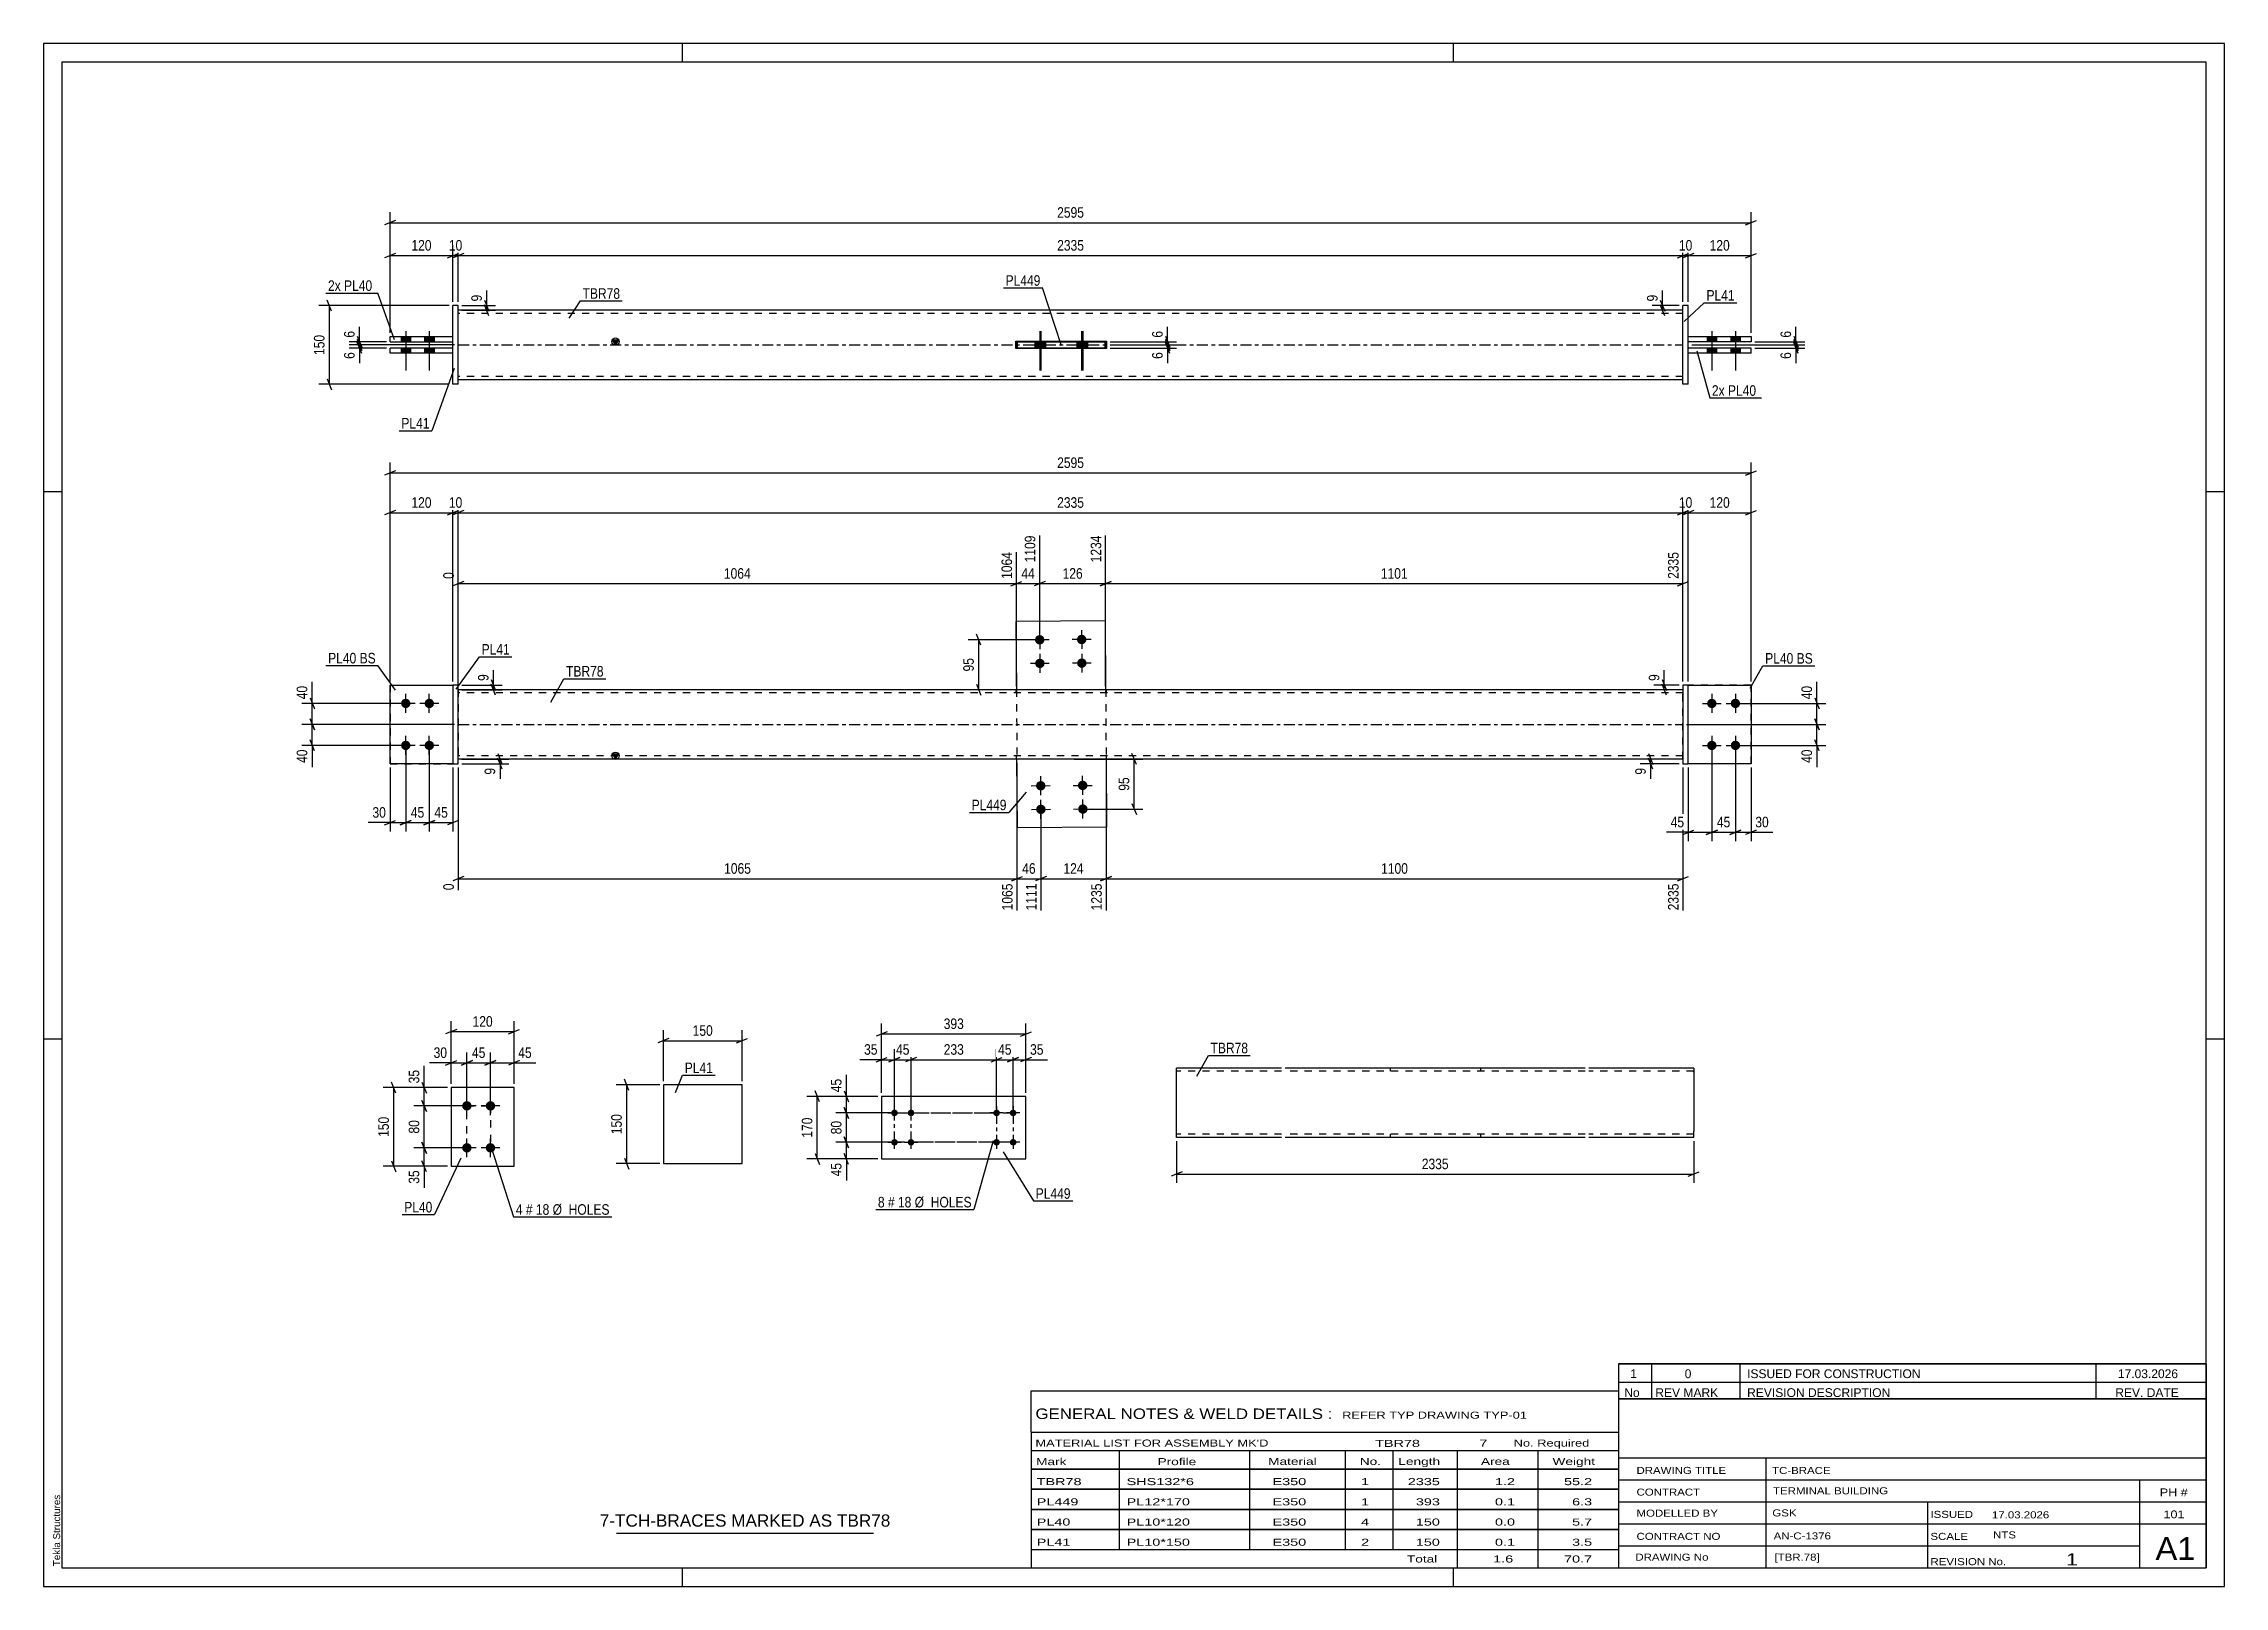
# Paper-space layout 'Layout1' of a CAD drawing. Header units: millimetres. Extents: x 0 to 594, y 0 to 420.
# The model-space entities are those that its viewports show. They can reach past a viewport. Long polylines and large blocks are cut down to what shows.
import ezdxf

# ---------------------------------------------------------------- set-up
doc = ezdxf.new("R2010")
doc.units = ezdxf.units.MM
doc.linetypes.add('DXK_LINE_DOT2', pattern=[3.9198, 1.9599, -1.9599])
doc.linetypes.add('DXK_LINE_DOT3', pattern=[5.9187, 2.979, -0.9799, 0.9799, -0.9799])
doc.layers.add('Viewport layer', color=7, linetype='Continuous', plot=False)
doc.styles.add('Arial', font='ARIAL.TTF', dxfattribs={"height": 0.2})
doc.styles.add('Arial Narrow', font='ARIALN.TTF', dxfattribs={"height": 0.2})

# ---------------------------------------------------------------- blocks, each defined once
blk = doc.blocks.new('Unknown-581589459-1129')
at = {"color": 5, "linetype": 'Continuous'}
for p, q in [((594, 420), (0, 420)), ((0, 420), (0, 0)), ((174, 415), (174, 420)), ((384, 415), (384, 420)), ((594, 0), (594, 420)), ((589, 415), (5, 415)), ((5, 415), (5, 5)), ((589, 5), (589, 415)), ((5, 298), (0, 298)), ((594, 298), (589, 298)), ((5, 149), (0, 149)), ((594, 149), (589, 149)), ((0, 0), (594, 0)), ((5, 5), (589, 5)), ((174, 0), (174, 5)), ((384, 0), (384, 5))]:
    blk.add_line(p, q, dxfattribs=at)
at = {"color": 174, "linetype": 'Continuous', "style": 'Arial'}
blk.add_text('Tekla Structures', height=1.9102, rotation=90, dxfattribs=at).set_placement((4.5, 5.5))
blk = doc.blocks.new('Part-581589459-4188 - 4187')
at = {"color": 2, "linetype": 'Continuous'}
for p, q in [((267.57, 133.39), (228.26, 133.39)), ((228.26, 133.39), (228.26, 116.39)), ((267.57, 116.39), (267.57, 133.39)), ((228.26, 116.39), (267.57, 116.39))]:
    blk.add_line(p, q, dxfattribs=at)
blk = doc.blocks.new('Bolt-581589459-4189 - 4187')
at = {"linetype": 'Continuous'}
for points in [[(259.57, 127.99, -1), (259.57, 129.79, -1)], [(264.07, 127.99, -1), (264.07, 129.79, -1)], [(259.57, 119.99, -1), (259.57, 121.79, -1)], [(264.07, 119.99, -1), (264.07, 121.79, -1)]]:
    blk.add_hatch(color=1, dxfattribs=at).paths.add_polyline_path(points)
at = {"color": 1, "linetype": 'Continuous'}
for p, q in [((259.57, 130.69), (259.57, 127.09)), ((264.07, 130.69), (264.07, 127.09)), ((261.37, 128.89), (257.77, 128.89)), ((265.87, 128.89), (262.27, 128.89)), ((261.37, 120.89), (257.77, 120.89)), ((259.57, 122.69), (259.57, 119.09)), ((265.87, 120.89), (262.27, 120.89)), ((264.07, 122.69), (264.07, 119.09))]:
    blk.add_line(p, q, dxfattribs=at)
blk = doc.blocks.new('Bolt-581589459-4190 - 4187')
at = {"linetype": 'Continuous'}
for points in [[(231.76, 129.79, -1), (231.76, 127.99, -1)], [(236.26, 129.79, -1), (236.26, 127.99, -1)], [(231.76, 121.79, -1), (231.76, 119.99, -1)], [(236.26, 121.79, -1), (236.26, 119.99, -1)]]:
    blk.add_hatch(color=1, dxfattribs=at).paths.add_polyline_path(points)
at = {"color": 1, "linetype": 'Continuous'}
for p, q in [((231.76, 127.09), (231.76, 130.69)), ((236.26, 127.09), (236.26, 130.69)), ((229.96, 128.89), (233.56, 128.89)), ((234.46, 128.89), (238.06, 128.89)), ((229.96, 120.89), (233.56, 120.89)), ((231.76, 119.09), (231.76, 122.69)), ((234.46, 120.89), (238.06, 120.89)), ((236.26, 119.09), (236.26, 122.69))]:
    blk.add_line(p, q, dxfattribs=at)
blk = doc.blocks.new('Bolt-581589459-2193 - 2159')
at = {"linetype": 'Continuous'}
for points in [[(115.29, 129.53, -1), (115.29, 132.1, -1)], [(121.72, 129.53, -1), (121.72, 132.1, -1)], [(115.29, 118.1, -1), (115.29, 120.67, -1)], [(121.72, 118.1, -1), (121.72, 120.67, -1)]]:
    blk.add_hatch(color=1, dxfattribs=at).paths.add_polyline_path(points)
at = {"color": 1, "linetype": 'Continuous'}
for p, q in [((117.86, 130.81), (112.72, 130.81)), ((115.29, 128.24), (115.29, 133.39)), ((124.29, 130.81), (119.15, 130.81)), ((121.72, 128.24), (121.72, 133.39)), ((117.86, 119.39), (112.72, 119.39)), ((115.29, 116.81), (115.29, 121.96)), ((124.29, 119.39), (119.15, 119.39)), ((121.72, 116.81), (121.72, 121.96))]:
    blk.add_line(p, q, dxfattribs=at)
blk = doc.blocks.new('Part-581589459-2198 - 2159')
at = {"color": 2, "linetype": 'Continuous'}
for p, q in [((111.01, 135.81), (111.01, 114.39)), ((128.15, 135.81), (111.01, 135.81)), ((128.15, 114.39), (128.15, 135.81)), ((111.01, 114.39), (128.15, 114.39))]:
    blk.add_line(p, q, dxfattribs=at)
blk = doc.blocks.new('Bolt-581589459-1689 - 1671')
at = {"linetype": 'Continuous'}
for points in [[(270.31, 217.96, -1), (272.89, 217.98, -1)], [(281.74, 218.05, -1), (284.31, 218.06, -1)], [(270.36, 211.53, -1), (272.93, 211.55, -1)], [(281.79, 211.62, -1), (284.36, 211.64, -1)]]:
    blk.add_hatch(color=1, dxfattribs=at).paths.add_polyline_path(points)
at = {"color": 1, "linetype": 'Continuous'}
for p, q in [((271.62, 215.4), (271.58, 220.54)), ((283.05, 215.48), (283.01, 220.63)), ((269.03, 217.95), (274.17, 217.99)), ((271.66, 208.97), (271.63, 214.12)), ((280.46, 218.04), (285.6, 218.07)), ((283.09, 209.05), (283.06, 214.2)), ((269.07, 211.53), (274.22, 211.56)), ((280.5, 211.61), (285.65, 211.64))]:
    blk.add_line(p, q, dxfattribs=at)
blk = doc.blocks.new('Part-581589459-1677 - 1671')
at = {"linetype": 'Continuous'}
blk.add_hatch(color=2, dxfattribs=at).paths.add_polyline_path([(155.78, 225.23), (154.98, 226.63), (156.58, 226.63)])
at = {"color": 2, "linetype": 'Continuous'}
for p, q in [((446.53, 244.09), (112.92, 244.09)), ((155.78, 225.23), (154.98, 226.63)), ((154.98, 226.63), (156.58, 226.63)), ((156.58, 226.63), (155.78, 225.23)), ((446.53, 225.23), (112.92, 225.23))]:
    blk.add_line(p, q, dxfattribs=at)
at = {"color": 7, "linetype": 'DXK_LINE_DOT2'}
for p, q in [((112.92, 244.09), (112.92, 225.23)), ((264.84, 244.09), (264.84, 243.23)), ((289.42, 244.09), (289.42, 243.23)), ((446.53, 225.23), (446.53, 244.09)), ((446.53, 243.23), (112.92, 243.23)), ((446.53, 226.09), (112.92, 226.09)), ((264.97, 225.23), (264.97, 226.09)), ((289.55, 225.23), (289.55, 226.09))]:
    blk.add_line(p, q, dxfattribs=at)
at = {"color": 7, "linetype": 'DXK_LINE_DOT3'}
blk.add_line((112.92, 234.66), (446.53, 234.66), dxfattribs=at)
at = {"color": 2, "linetype": 'Continuous'}
blk.add_circle((155.78, 226.13), 1, dxfattribs=at)
blk = doc.blocks.new('Bolt-581589459-1690 - 1671')
at = {"linetype": 'Continuous'}
for points in [[(272.6, 257.71, -1), (270.03, 257.69, -1)], [(284.03, 257.79, -1), (281.46, 257.77, -1)], [(272.65, 251.28, -1), (270.08, 251.26, -1)], [(284.07, 251.36, -1), (281.5, 251.34, -1)]]:
    blk.add_hatch(color=1, dxfattribs=at).paths.add_polyline_path(points)
at = {"color": 1, "linetype": 'Continuous'}
for p, q in [((273.89, 257.72), (268.74, 257.68)), ((271.3, 260.27), (271.33, 255.13)), ((285.31, 257.8), (280.17, 257.76)), ((282.72, 260.35), (282.76, 255.21)), ((273.93, 251.29), (268.79, 251.25)), ((271.34, 253.84), (271.38, 248.7)), ((285.36, 251.37), (280.22, 251.33)), ((282.77, 253.92), (282.81, 248.78))]:
    blk.add_line(p, q, dxfattribs=at)
blk = doc.blocks.new('Part-581589459-1682 - 1671')
at = {"color": 2, "linetype": 'Continuous'}
for p, q in [((447.96, 245.38), (465.1, 245.38)), ((465.1, 245.38), (465.1, 223.95)), ((465.1, 223.95), (447.96, 223.95))]:
    blk.add_line(p, q, dxfattribs=at)
at = {"color": 7, "linetype": 'DXK_LINE_DOT2'}
blk.add_line((447.96, 223.95), (447.96, 245.38), dxfattribs=at)
blk = doc.blocks.new('Bolt-581589459-1691 - 1671')
at = {"linetype": 'Continuous'}
for points in [[(98.64, 239.09, -1), (98.64, 241.66, -1)], [(105.06, 239.09, -1), (105.06, 241.66, -1)], [(98.64, 227.66, -1), (98.64, 230.23, -1)], [(105.06, 227.66, -1), (105.06, 230.23, -1)]]:
    blk.add_hatch(color=1, dxfattribs=at).paths.add_polyline_path(points)
at = {"color": 1, "linetype": 'Continuous'}
for p, q in [((101.21, 240.38), (96.06, 240.38)), ((98.64, 237.8), (98.64, 242.95)), ((107.64, 240.38), (102.49, 240.38)), ((105.06, 237.8), (105.06, 242.95)), ((101.21, 228.95), (96.06, 228.95)), ((98.64, 226.38), (98.64, 231.52)), ((107.64, 228.95), (102.49, 228.95)), ((105.06, 226.38), (105.06, 231.52))]:
    blk.add_line(p, q, dxfattribs=at)
blk = doc.blocks.new('Bolt-581589459-1692 - 1671')
at = {"linetype": 'Continuous'}
for points in [[(454.39, 241.66, -1), (454.39, 239.09, -1)], [(460.82, 241.66, -1), (460.82, 239.09, -1)], [(454.39, 230.23, -1), (454.39, 227.66, -1)], [(460.82, 230.23, -1), (460.82, 227.66, -1)]]:
    blk.add_hatch(color=1, dxfattribs=at).paths.add_polyline_path(points)
at = {"color": 1, "linetype": 'Continuous'}
for p, q in [((451.82, 240.38), (456.96, 240.38)), ((454.39, 242.95), (454.39, 237.8)), ((458.25, 240.38), (463.39, 240.38)), ((460.82, 242.95), (460.82, 237.8)), ((451.82, 228.95), (456.96, 228.95)), ((454.39, 231.52), (454.39, 226.38)), ((458.25, 228.95), (463.39, 228.95)), ((460.82, 231.52), (460.82, 226.38))]:
    blk.add_line(p, q, dxfattribs=at)
blk = doc.blocks.new('Part-581589459-1697 - 1671')
at = {"color": 2, "linetype": 'Continuous'}
for p, q in [((289.14, 262.83), (264.85, 262.65)), ((264.85, 262.65), (264.98, 244.09)), ((289.14, 262.83), (289.27, 244.09)), ((265.25, 206.5), (265.12, 225.23)), ((289.41, 225.23), (289.54, 206.67)), ((289.54, 206.67), (265.25, 206.5))]:
    blk.add_line(p, q, dxfattribs=at)
at = {"color": 7, "linetype": 'DXK_LINE_DOT2'}
for p, q in [((264.98, 244.09), (265.12, 225.23)), ((289.27, 244.09), (289.41, 225.23))]:
    blk.add_line(p, q, dxfattribs=at)
blk = doc.blocks.new('Part-581589459-1702 - 1671')
at = {"color": 2, "linetype": 'Continuous'}
for p, q in [((112.92, 245.38), (111.49, 245.38)), ((111.49, 245.38), (111.49, 223.95)), ((112.92, 223.95), (112.92, 245.38)), ((111.49, 223.95), (112.92, 223.95))]:
    blk.add_line(p, q, dxfattribs=at)
blk = doc.blocks.new('Part-581589459-1707 - 1671')
at = {"color": 7, "linetype": 'DXK_LINE_DOT2'}
for p, q in [((94.35, 245.38), (94.35, 223.95)), ((94.35, 245.38), (111.49, 245.38)), ((111.49, 245.38), (111.49, 223.95)), ((94.35, 223.95), (111.49, 223.95))]:
    blk.add_line(p, q, dxfattribs=at)
blk = doc.blocks.new('Part-581589459-1712 - 1671')
at = {"color": 2, "linetype": 'Continuous'}
for p, q in [((94.35, 223.95), (94.35, 245.38)), ((94.35, 245.38), (111.49, 245.38)), ((111.49, 223.95), (94.35, 223.95))]:
    blk.add_line(p, q, dxfattribs=at)
at = {"color": 7, "linetype": 'DXK_LINE_DOT2'}
blk.add_line((111.49, 245.38), (111.49, 223.95), dxfattribs=at)
blk = doc.blocks.new('Part-581589459-1713 - 1671')
at = {"color": 2, "linetype": 'Continuous'}
for p, q in [((447.96, 245.38), (446.53, 245.38)), ((446.53, 245.38), (446.53, 223.95)), ((447.96, 223.95), (447.96, 245.38)), ((446.53, 223.95), (447.96, 223.95))]:
    blk.add_line(p, q, dxfattribs=at)
blk = doc.blocks.new('Part-581589459-1718 - 1671')
at = {"color": 7, "linetype": 'DXK_LINE_DOT2'}
for p, q in [((465.1, 245.38), (447.96, 245.38)), ((447.96, 223.95), (447.96, 245.38)), ((465.1, 223.95), (465.1, 245.38)), ((465.1, 223.95), (447.96, 223.95))]:
    blk.add_line(p, q, dxfattribs=at)
blk = doc.blocks.new('Part-581589459-1455 - 1366')
at = {"linetype": 'Continuous'}
blk.add_hatch(color=2, dxfattribs=at).paths.add_polyline_path([(155.78, 337.98), (154.98, 339.38), (156.58, 339.38)])
at = {"color": 2, "linetype": 'Continuous'}
for p, q in [((446.53, 347.4), (112.92, 347.4)), ((155.78, 337.98), (154.98, 339.38)), ((154.98, 339.38), (156.58, 339.38)), ((156.58, 339.38), (155.78, 337.98)), ((264.84, 338.98), (289.42, 338.98)), ((264.84, 336.98), (264.84, 338.98)), ((264.97, 338.98), (264.97, 338.83)), ((289.42, 338.98), (289.42, 336.98)), ((289.42, 336.98), (264.84, 336.98)), ((264.97, 337.12), (264.97, 336.98)), ((112.92, 328.55), (446.53, 328.55))]:
    blk.add_line(p, q, dxfattribs=at)
at = {"color": 7, "linetype": 'DXK_LINE_DOT2'}
for p, q in [((112.92, 328.55), (112.92, 347.4)), ((446.53, 346.55), (112.92, 346.55)), ((446.53, 328.55), (446.53, 347.4)), ((264.97, 336.98), (264.97, 338.83)), ((289.42, 338.98), (289.55, 338.98)), ((289.55, 338.98), (289.55, 336.98)), ((289.55, 336.98), (289.42, 336.98)), ((446.53, 329.4), (112.92, 329.4))]:
    blk.add_line(p, q, dxfattribs=at)
at = {"color": 7, "linetype": 'DXK_LINE_DOT3'}
blk.add_line((112.92, 337.98), (446.53, 337.98), dxfattribs=at)
at = {"color": 2, "linetype": 'Continuous'}
blk.add_circle((155.78, 338.88), 1, dxfattribs=at)
blk = doc.blocks.new('Part-581589459-1417 - 1366')
at = {"color": 2, "linetype": 'Continuous'}
for p, q in [((94.35, 335.69), (94.35, 337.12)), ((111.49, 337.12), (94.35, 337.12)), ((111.49, 335.69), (94.35, 335.69)), ((111.49, 335.69), (111.49, 337.12))]:
    blk.add_line(p, q, dxfattribs=at)
blk = doc.blocks.new('Bolt-581589459-1369 - 1366')
at = {"linetype": 'Continuous'}
for points in [[(455.67, 340.26), (453.1, 340.26), (453.1, 338.83), (455.67, 338.83)], [(455.67, 340.26), (453.1, 340.26), (453.1, 338.83), (455.67, 338.83)], [(462.1, 340.26), (459.53, 340.26), (459.53, 338.83), (462.1, 338.83)], [(462.1, 340.26), (459.53, 340.26), (459.53, 338.83), (462.1, 338.83)], [(455.67, 337.12), (453.1, 337.12), (453.1, 335.69), (455.67, 335.69)], [(455.67, 337.12), (453.1, 337.12), (453.1, 335.69), (455.67, 335.69)], [(462.1, 337.12), (459.53, 337.12), (459.53, 335.69), (462.1, 335.69)], [(462.1, 337.12), (459.53, 337.12), (459.53, 335.69), (462.1, 335.69)]]:
    blk.add_hatch(color=1, dxfattribs=at).paths.add_polyline_path(points)
at = {"color": 1, "linetype": 'Continuous'}
for p, q in [((453.1, 340.26), (453.1, 338.83)), ((453.1, 340.26), (453.1, 338.83)), ((454.39, 341.69), (454.39, 330.98)), ((454.39, 341.69), (454.39, 330.98)), ((455.67, 340.26), (455.67, 338.83)), ((455.67, 340.26), (455.67, 338.83)), ((459.53, 340.26), (459.53, 338.83)), ((459.53, 340.26), (459.53, 338.83)), ((460.82, 341.69), (460.82, 330.98)), ((460.82, 341.69), (460.82, 330.98)), ((462.1, 340.26), (462.1, 338.83)), ((462.1, 340.26), (462.1, 338.83)), ((453.1, 337.12), (453.1, 335.69)), ((453.1, 337.12), (453.1, 335.69)), ((455.67, 337.12), (455.67, 335.69)), ((455.67, 337.12), (455.67, 335.69)), ((459.53, 337.12), (459.53, 335.69)), ((459.53, 337.12), (459.53, 335.69)), ((462.1, 337.12), (462.1, 335.69)), ((462.1, 337.12), (462.1, 335.69))]:
    blk.add_line(p, q, dxfattribs=at)
blk = doc.blocks.new('Bolt-581589459-1434 - 1366')
at = {"linetype": 'Continuous'}
for points in [[(270.31, 337.12), (272.89, 337.12), (272.89, 338.83), (270.31, 338.83)], [(270.36, 337.12), (272.93, 337.12), (272.93, 338.83), (270.36, 338.83)], [(281.74, 337.12), (284.31, 337.12), (284.31, 338.83), (281.74, 338.83)], [(281.79, 337.12), (284.36, 337.12), (284.36, 338.83), (281.79, 338.83)]]:
    blk.add_hatch(color=1, dxfattribs=at).paths.add_polyline_path(points)
at = {"color": 1, "linetype": 'Continuous'}
for p, q in [((270.31, 338.83), (270.31, 337.12)), ((270.36, 338.83), (270.36, 337.12)), ((271.6, 341.69), (271.6, 330.98)), ((271.65, 341.69), (271.65, 330.98)), ((272.89, 338.83), (272.89, 337.12)), ((272.93, 338.83), (272.93, 337.12)), ((281.74, 338.83), (281.74, 337.12)), ((281.79, 338.83), (281.79, 337.12)), ((283.03, 341.69), (283.03, 330.98)), ((283.07, 341.69), (283.07, 330.98)), ((284.31, 338.83), (284.31, 337.12)), ((284.36, 338.83), (284.36, 337.12))]:
    blk.add_line(p, q, dxfattribs=at)
blk = doc.blocks.new('Bolt-581589459-1370 - 1366')
at = {"linetype": 'Continuous'}
for points in [[(97.35, 338.83), (99.92, 338.83), (99.92, 340.26), (97.35, 340.26)], [(97.35, 338.83), (99.92, 338.83), (99.92, 340.26), (97.35, 340.26)], [(103.78, 338.83), (106.35, 338.83), (106.35, 340.26), (103.78, 340.26)], [(103.78, 338.83), (106.35, 338.83), (106.35, 340.26), (103.78, 340.26)], [(97.35, 335.69), (99.92, 335.69), (99.92, 337.12), (97.35, 337.12)], [(97.35, 335.69), (99.92, 335.69), (99.92, 337.12), (97.35, 337.12)], [(103.78, 335.69), (106.35, 335.69), (106.35, 337.12), (103.78, 337.12)], [(103.78, 335.69), (106.35, 335.69), (106.35, 337.12), (103.78, 337.12)]]:
    blk.add_hatch(color=1, dxfattribs=at).paths.add_polyline_path(points)
at = {"color": 1, "linetype": 'Continuous'}
for p, q in [((97.35, 340.26), (97.35, 338.83)), ((97.35, 340.26), (97.35, 338.83)), ((98.64, 341.69), (98.64, 330.98)), ((98.64, 341.69), (98.64, 330.98)), ((99.92, 340.26), (99.92, 338.83)), ((99.92, 340.26), (99.92, 338.83)), ((103.78, 340.26), (103.78, 338.83)), ((103.78, 340.26), (103.78, 338.83)), ((105.06, 341.69), (105.06, 330.98)), ((105.06, 341.69), (105.06, 330.98)), ((106.35, 340.26), (106.35, 338.83)), ((106.35, 340.26), (106.35, 338.83)), ((97.35, 337.12), (97.35, 335.69)), ((97.35, 337.12), (97.35, 335.69)), ((99.92, 337.12), (99.92, 335.69)), ((99.92, 337.12), (99.92, 335.69)), ((103.78, 337.12), (103.78, 335.69)), ((103.78, 337.12), (103.78, 335.69)), ((106.35, 337.12), (106.35, 335.69)), ((106.35, 337.12), (106.35, 335.69))]:
    blk.add_line(p, q, dxfattribs=at)
blk = doc.blocks.new('Part-581589459-1412 - 1366')
at = {"color": 2, "linetype": 'Continuous'}
for p, q in [((94.35, 338.83), (94.35, 340.26)), ((94.35, 340.26), (111.49, 340.26)), ((94.35, 338.83), (111.49, 338.83)), ((111.49, 338.83), (111.49, 340.26))]:
    blk.add_line(p, q, dxfattribs=at)
blk = doc.blocks.new('Part-581589459-1460 - 1366')
at = {"color": 2, "linetype": 'Continuous'}
for p, q in [((465.1, 337.12), (447.96, 337.12)), ((447.96, 335.69), (447.96, 337.12)), ((465.1, 335.69), (447.96, 335.69)), ((465.1, 335.69), (465.1, 337.12))]:
    blk.add_line(p, q, dxfattribs=at)
blk = doc.blocks.new('Part-581589459-1396 - 1366')
at = {"color": 2, "linetype": 'Continuous'}
for p, q in [((264.85, 337.12), (264.85, 338.83)), ((264.85, 338.83), (289.42, 338.83)), ((289.14, 337.12), (289.14, 338.83)), ((289.42, 337.12), (264.85, 337.12))]:
    blk.add_line(p, q, dxfattribs=at)
at = {"color": 7, "linetype": 'DXK_LINE_DOT2'}
for p, q in [((265.25, 337.12), (265.25, 338.83)), ((289.54, 338.83), (289.42, 338.83)), ((289.42, 338.83), (289.54, 338.83)), ((289.54, 337.12), (289.54, 338.83)), ((289.42, 337.12), (289.54, 337.12)), ((289.54, 337.12), (289.42, 337.12))]:
    blk.add_line(p, q, dxfattribs=at)
blk = doc.blocks.new('Part-581589459-1397 - 1366')
at = {"color": 2, "linetype": 'Continuous'}
for p, q in [((112.92, 348.69), (111.49, 348.69)), ((111.49, 327.26), (111.49, 348.69)), ((112.92, 327.26), (112.92, 348.69)), ((112.92, 327.26), (111.49, 327.26))]:
    blk.add_line(p, q, dxfattribs=at)
blk = doc.blocks.new('Part-581589459-1432 - 1366')
at = {"color": 2, "linetype": 'Continuous'}
for p, q in [((447.96, 348.69), (446.53, 348.69)), ((446.53, 327.26), (446.53, 348.69)), ((447.96, 327.26), (447.96, 348.69)), ((447.96, 327.26), (446.53, 327.26))]:
    blk.add_line(p, q, dxfattribs=at)
blk = doc.blocks.new('Bolt-581589459-1435 - 1366')
at = {"linetype": 'Continuous'}
for points in [[(272.6, 338.83), (270.03, 338.83), (270.03, 337.12), (272.6, 337.12)], [(272.65, 338.83), (270.08, 338.83), (270.08, 337.12), (272.65, 337.12)], [(284.03, 338.83), (281.46, 338.83), (281.46, 337.12), (284.03, 337.12)], [(284.07, 338.83), (281.5, 338.83), (281.5, 337.12), (284.07, 337.12)]]:
    blk.add_hatch(color=1, dxfattribs=at).paths.add_polyline_path(points)
at = {"color": 1, "linetype": 'Continuous'}
for p, q in [((270.03, 338.83), (270.03, 337.12)), ((270.08, 338.83), (270.08, 337.12)), ((271.31, 341.69), (271.31, 330.98)), ((271.36, 341.69), (271.36, 330.98)), ((272.6, 338.83), (272.6, 337.12)), ((272.65, 338.83), (272.65, 337.12)), ((281.46, 338.83), (281.46, 337.12)), ((281.5, 338.83), (281.5, 337.12)), ((282.74, 341.69), (282.74, 330.98)), ((282.79, 341.69), (282.79, 330.98)), ((284.03, 338.83), (284.03, 337.12)), ((284.07, 338.83), (284.07, 337.12))]:
    blk.add_line(p, q, dxfattribs=at)
blk = doc.blocks.new('Part-581589459-1465 - 1366')
at = {"color": 2, "linetype": 'Continuous'}
for p, q in [((447.96, 338.83), (447.96, 340.26)), ((447.96, 340.26), (465.1, 340.26)), ((465.1, 338.83), (447.96, 338.83)), ((465.1, 340.26), (465.1, 338.83))]:
    blk.add_line(p, q, dxfattribs=at)
blk = doc.blocks.new('Part-581589459-2402 - 2396')
at = {"color": 2, "linetype": 'Continuous'}
for p, q in [((190.25, 136.54), (168.82, 136.54)), ((168.82, 136.54), (168.82, 115.11)), ((190.25, 115.11), (190.25, 136.54)), ((168.82, 115.11), (190.25, 115.11))]:
    blk.add_line(p, q, dxfattribs=at)
blk = doc.blocks.new('Part-581589459-2433 - 2427')
at = {"color": 2, "linetype": 'Continuous'}
for p, q in [((337.19, 141.09), (308.62, 141.09)), ((308.62, 122.36), (308.62, 141.09)), ((419.91, 141.09), (338.19, 141.09)), ((449.48, 141.09), (420.91, 141.09)), ((449.48, 141.09), (449.48, 123.95)), ((308.62, 122.23), (308.62, 122.36)), ((337.19, 122.23), (308.62, 122.23)), ((419.91, 122.23), (338.19, 122.23)), ((449.48, 122.23), (420.91, 122.23)), ((449.48, 122.23), (449.48, 123.95))]:
    blk.add_line(p, q, dxfattribs=at)
at = {"color": 7, "linetype": 'DXK_LINE_DOT2'}
for p, q in [((337.19, 140.23), (308.62, 140.23)), ((419.91, 140.23), (338.19, 140.23)), ((366.76, 141.09), (366.76, 140.23)), ((391.34, 141.09), (391.34, 140.23)), ((449.48, 140.23), (420.91, 140.23)), ((449.48, 140.23), (449.48, 140.17)), ((449.48, 140.17), (449.48, 140.23)), ((449.48, 140.03), (449.48, 140.17)), ((449.48, 140.17), (449.48, 140.03)), ((308.62, 123.09), (308.62, 123.15)), ((337.19, 123.09), (308.62, 123.09)), ((419.91, 123.09), (338.19, 123.09)), ((366.89, 122.23), (366.89, 123.09)), ((391.47, 122.23), (391.47, 123.09)), ((449.48, 123.09), (420.91, 123.09)), ((449.48, 123.15), (449.48, 123.62)), ((449.48, 123.09), (449.48, 123.15))]:
    blk.add_line(p, q, dxfattribs=at)
blk = doc.blocks.new('Rectangle-581589459-4438 - 4187')
at = {"color": 1, "linetype": 'DXK_LINE_DOT3'}
blk.add_lwpolyline([(231.76, 128.89), (264.07, 128.89), (264.07, 120.89), (231.76, 120.89), (231.76, 128.89)], close=True, dxfattribs=at)
blk = doc.blocks.new('Rectangle-581589459-2382 - 2159')
at = {"color": 1, "linetype": 'DXK_LINE_DOT2'}
blk.add_lwpolyline([(115.29, 130.81), (121.72, 130.81), (121.72, 119.39), (115.29, 119.39), (115.29, 130.81)], close=True, dxfattribs=at)
blk = doc.blocks.new('Rectangle-581589459-4448 - 4187')
at = {"color": 1, "linetype": 'DXK_LINE_DOT3'}
blk.add_lwpolyline([(236.26, 128.89), (259.57, 128.89), (259.57, 120.89), (236.26, 120.89), (236.26, 128.89)], close=True, dxfattribs=at)
blk = doc.blocks.new('StraightDimension-581589459-4203 - 4187')
at = {"color": 7, "linetype": 'Continuous'}
for p, q in [((237.76, 143.99), (234.76, 142.79)), ((236.26, 129.89), (236.26, 146.24)), ((236.26, 143.39), (259.57, 143.39)), ((258.07, 142.79), (261.07, 143.99)), ((259.57, 129.89), (259.57, 146.24))]:
    blk.add_line(p, q, dxfattribs=at)
at = {"color": 0}
blk.add_wipeout([(251.25, 144.14), (251.25, 148.34), (244.57, 148.34), (244.57, 144.14)], dxfattribs=at)
at = {"color": 3, "style": 'Arial Narrow'}
blk.add_text('233', height=2.863, dxfattribs=at).set_placement((245.17, 144.74))
blk = doc.blocks.new('StraightDimension-581589459-4201 - 4187')
at = {"color": 7, "linetype": 'Continuous'}
for p, q in [((262.57, 142.79), (265.57, 143.99)), ((264.07, 129.89), (264.07, 146.24)), ((264.07, 143.39), (267.57, 143.39)), ((269.07, 143.99), (266.07, 142.79)), ((267.57, 134.39), (267.57, 146.24))]:
    blk.add_line(p, q, dxfattribs=at)
at = {"color": 0}
blk.add_wipeout([(272.95, 144.14), (272.95, 148.34), (268.09, 148.34), (268.09, 144.14)], dxfattribs=at)
at = {"color": 7, "linetype": 'Continuous'}
blk.add_line((267.57, 143.39), (273.47, 143.39), dxfattribs=at)
blk.add_line((267.57, 143.39), (273.47, 143.39), dxfattribs=at)
at = {"color": 3, "style": 'Arial Narrow'}
blk.add_text('35', height=2.863, dxfattribs=at).set_placement((268.69, 144.74))
blk = doc.blocks.new('StraightDimension-581589459-4202 - 4187')
at = {"color": 7, "linetype": 'Continuous'}
for p, q in [((258.07, 142.79), (261.07, 143.99)), ((259.57, 129.89), (259.57, 146.24)), ((259.57, 143.39), (264.07, 143.39)), ((265.57, 143.99), (262.57, 142.79)), ((264.07, 129.89), (264.07, 146.24))]:
    blk.add_line(p, q, dxfattribs=at)
at = {"color": 0}
blk.add_wipeout([(264.24, 144.14), (264.24, 148.34), (259.39, 148.34), (259.39, 144.14)], dxfattribs=at)
at = {"color": 3, "style": 'Arial Narrow'}
blk.add_text('45', height=2.863, dxfattribs=at).set_placement((259.99, 144.74))
blk = doc.blocks.new('StraightDimension-581589459-4204 - 4187')
at = {"color": 7, "linetype": 'Continuous'}
for p, q in [((230.26, 142.79), (233.26, 143.99)), ((231.76, 129.89), (231.76, 146.24)), ((231.76, 143.39), (236.26, 143.39)), ((237.76, 143.99), (234.76, 142.79)), ((236.26, 129.89), (236.26, 146.24))]:
    blk.add_line(p, q, dxfattribs=at)
at = {"color": 0}
blk.add_wipeout([(236.44, 144.14), (236.44, 148.34), (231.58, 148.34), (231.58, 144.14)], dxfattribs=at)
at = {"color": 3, "style": 'Arial Narrow'}
blk.add_text('45', height=2.863, dxfattribs=at).set_placement((232.18, 144.74))
blk = doc.blocks.new('StraightDimension-581589459-4205 - 4187')
at = {"color": 7, "linetype": 'Continuous'}
for p, q in [((226.76, 142.79), (229.76, 143.99)), ((228.26, 134.39), (228.26, 146.24)), ((228.26, 143.39), (231.76, 143.39)), ((233.26, 143.99), (230.26, 142.79)), ((231.76, 129.89), (231.76, 146.24))]:
    blk.add_line(p, q, dxfattribs=at)
at = {"color": 0}
blk.add_wipeout([(227.73, 144.14), (227.73, 148.34), (222.88, 148.34), (222.88, 144.14)], dxfattribs=at)
at = {"color": 7, "linetype": 'Continuous'}
blk.add_line((228.26, 143.39), (222.35, 143.39), dxfattribs=at)
blk.add_line((228.26, 143.39), (222.35, 143.39), dxfattribs=at)
at = {"color": 3, "style": 'Arial Narrow'}
blk.add_text('35', height=2.863, dxfattribs=at).set_placement((223.48, 144.74))
blk = doc.blocks.new('StraightDimension-581589459-4221 - 4187')
at = {"color": 7, "linetype": 'Continuous'}
for p, q in [((229.76, 150.99), (226.76, 149.79)), ((228.26, 134.39), (228.26, 153.24)), ((228.26, 150.39), (267.57, 150.39)), ((266.07, 149.79), (269.07, 150.99)), ((267.57, 134.39), (267.57, 153.24))]:
    blk.add_line(p, q, dxfattribs=at)
at = {"color": 0}
blk.add_wipeout([(251.25, 151.14), (251.25, 155.34), (244.57, 155.34), (244.57, 151.14)], dxfattribs=at)
at = {"color": 3, "style": 'Arial Narrow'}
blk.add_text('393', height=2.863, dxfattribs=at).set_placement((245.17, 151.74))
blk = doc.blocks.new('StraightDimension-581589459-4225 - 4187')
at = {"color": 7, "linetype": 'Continuous'}
for p, q in [((227.26, 133.39), (215.82, 133.39)), ((218.07, 134.89), (219.27, 131.89)), ((218.67, 128.89), (218.67, 133.39)), ((230.76, 128.89), (215.82, 128.89)), ((219.27, 127.39), (218.07, 130.39))]:
    blk.add_line(p, q, dxfattribs=at)
at = {"color": 0}
blk.add_wipeout([(217.92, 138.78), (213.72, 138.78), (213.72, 133.92), (217.92, 133.92)], dxfattribs=at)
at = {"color": 7, "linetype": 'Continuous'}
blk.add_line((218.67, 133.39), (218.67, 139.3), dxfattribs=at)
blk.add_line((218.67, 133.39), (218.67, 139.3), dxfattribs=at)
at = {"color": 3, "style": 'Arial Narrow'}
blk.add_text('45', height=2.863, rotation=90.00021, dxfattribs=at).set_placement((217.32, 134.52))
blk = doc.blocks.new('StraightDimension-581589459-4226 - 4187')
at = {"color": 7, "linetype": 'Continuous'}
for p, q in [((230.76, 128.89), (215.82, 128.89)), ((218.07, 130.39), (219.27, 127.39)), ((218.67, 120.89), (218.67, 128.89)), ((230.76, 120.89), (215.82, 120.89)), ((219.27, 119.39), (218.07, 122.39))]:
    blk.add_line(p, q, dxfattribs=at)
at = {"color": 0}
blk.add_wipeout([(217.92, 127.32), (213.72, 127.32), (213.72, 122.47), (217.92, 122.47)], dxfattribs=at)
at = {"color": 3, "style": 'Arial Narrow'}
blk.add_text('80', height=2.863, rotation=90.00021, dxfattribs=at).set_placement((217.32, 123.07))
blk = doc.blocks.new('StraightDimension-581589459-4227 - 4187')
at = {"color": 7, "linetype": 'Continuous'}
for p, q in [((230.76, 120.89), (215.82, 120.89)), ((218.07, 122.39), (219.27, 119.39)), ((218.67, 116.39), (218.67, 120.89)), ((227.26, 116.39), (215.82, 116.39)), ((219.27, 114.89), (218.07, 117.89))]:
    blk.add_line(p, q, dxfattribs=at)
at = {"color": 0}
blk.add_wipeout([(217.92, 115.87), (213.72, 115.87), (213.72, 111.01), (217.92, 111.01)], dxfattribs=at)
at = {"color": 7, "linetype": 'Continuous'}
blk.add_line((218.67, 116.39), (218.67, 110.49), dxfattribs=at)
blk.add_line((218.67, 116.39), (218.67, 110.49), dxfattribs=at)
at = {"color": 3, "style": 'Arial Narrow'}
blk.add_text('45', height=2.863, rotation=90.00021, dxfattribs=at).set_placement((217.32, 111.61))
blk = doc.blocks.new('StraightDimension-581589459-4241 - 4187')
at = {"color": 7, "linetype": 'Continuous'}
for p, q in [((227.26, 133.39), (207.87, 133.39)), ((211.32, 131.89), (210.12, 134.89)), ((210.72, 116.39), (210.72, 133.39)), ((227.26, 116.39), (207.87, 116.39)), ((210.12, 117.89), (211.32, 114.89))]:
    blk.add_line(p, q, dxfattribs=at)
at = {"color": 0}
blk.add_wipeout([(209.97, 128.24), (205.77, 128.24), (205.77, 121.55), (209.97, 121.55)], dxfattribs=at)
at = {"color": 3, "style": 'Arial Narrow'}
blk.add_text('170', height=2.863, rotation=90.00021, dxfattribs=at).set_placement((209.37, 122.15))
blk = doc.blocks.new('StraightDimension-581589459-2275 - 2159')
at = {"color": 7, "linetype": 'Continuous'}
for p, q in [((103.06, 137.31), (104.26, 134.31)), ((110.01, 135.81), (100.81, 135.81)), ((114.29, 130.81), (100.81, 130.81)), ((104.26, 129.31), (103.06, 132.31)), ((103.66, 130.81), (103.66, 135.81))]:
    blk.add_line(p, q, dxfattribs=at)
at = {"color": 0}
blk.add_wipeout([(102.91, 141.2), (98.71, 141.2), (98.71, 136.34), (102.91, 136.34)], dxfattribs=at)
at = {"color": 7, "linetype": 'Continuous'}
blk.add_line((103.66, 135.81), (103.66, 141.72), dxfattribs=at)
blk.add_line((103.66, 135.81), (103.66, 141.72), dxfattribs=at)
at = {"color": 3, "style": 'Arial Narrow'}
blk.add_text('35', height=2.863, rotation=90.00021, dxfattribs=at).set_placement((102.31, 136.94))
blk = doc.blocks.new('StraightDimension-581589459-2298 - 2159')
at = {"color": 7, "linetype": 'Continuous'}
for p, q in [((114.29, 119.39), (100.81, 119.39)), ((103.06, 120.89), (104.26, 117.89)), ((103.66, 114.39), (103.66, 119.39)), ((110.01, 114.39), (100.81, 114.39)), ((104.26, 112.89), (103.06, 115.89))]:
    blk.add_line(p, q, dxfattribs=at)
at = {"color": 0}
blk.add_wipeout([(102.91, 113.86), (98.71, 113.86), (98.71, 109.01), (102.91, 109.01)], dxfattribs=at)
at = {"color": 7, "linetype": 'Continuous'}
blk.add_line((103.66, 114.39), (103.66, 108.48), dxfattribs=at)
blk.add_line((103.66, 114.39), (103.66, 108.48), dxfattribs=at)
at = {"color": 3, "style": 'Arial Narrow'}
blk.add_text('35', height=2.863, rotation=90.00021, dxfattribs=at).set_placement((102.31, 109.61))
blk = doc.blocks.new('StraightDimension-581589459-2329 - 2159')
at = {"color": 7, "linetype": 'Continuous'}
for p, q in [((120.22, 141.92), (123.22, 143.12)), ((121.72, 131.81), (121.72, 145.37)), ((129.65, 143.12), (126.65, 141.92)), ((128.15, 136.81), (128.15, 145.37)), ((121.72, 142.52), (128.15, 142.52))]:
    blk.add_line(p, q, dxfattribs=at)
at = {"color": 0}
blk.add_wipeout([(133.53, 143.27), (133.53, 147.47), (128.68, 147.47), (128.68, 143.27)], dxfattribs=at)
at = {"color": 7, "linetype": 'Continuous'}
blk.add_line((128.15, 142.52), (134.06, 142.52), dxfattribs=at)
blk.add_line((128.15, 142.52), (134.06, 142.52), dxfattribs=at)
at = {"color": 3, "style": 'Arial Narrow'}
blk.add_text('45', height=2.863, dxfattribs=at).set_placement((129.28, 143.87))
blk = doc.blocks.new('StraightDimension-581589459-2288 - 2159')
at = {"color": 7, "linetype": 'Continuous'}
for p, q in [((114.29, 130.81), (100.81, 130.81)), ((103.06, 132.31), (104.26, 129.31)), ((103.66, 119.39), (103.66, 130.81)), ((114.29, 119.39), (100.81, 119.39)), ((104.26, 117.89), (103.06, 120.89))]:
    blk.add_line(p, q, dxfattribs=at)
at = {"color": 0}
blk.add_wipeout([(102.91, 127.53), (98.71, 127.53), (98.71, 122.67), (102.91, 122.67)], dxfattribs=at)
at = {"color": 3, "style": 'Arial Narrow'}
blk.add_text('80', height=2.863, rotation=90.00021, dxfattribs=at).set_placement((102.31, 123.27))
blk = doc.blocks.new('StraightDimension-581589459-2312 - 2159')
at = {"color": 7, "linetype": 'Continuous'}
for p, q in [((95.98, 134.31), (94.78, 137.31)), ((110.01, 135.81), (92.53, 135.81)), ((95.38, 114.39), (95.38, 135.81)), ((110.01, 114.39), (92.53, 114.39)), ((94.78, 115.89), (95.98, 112.89))]:
    blk.add_line(p, q, dxfattribs=at)
at = {"color": 0}
blk.add_wipeout([(94.63, 128.44), (90.43, 128.44), (90.43, 121.76), (94.63, 121.76)], dxfattribs=at)
at = {"color": 3, "style": 'Arial Narrow'}
blk.add_text('150', height=2.863, rotation=90.00021, dxfattribs=at).set_placement((94.03, 122.36))
blk = doc.blocks.new('StraightDimension-581589459-2342 - 2159')
at = {"color": 7, "linetype": 'Continuous'}
for p, q in [((113.79, 141.92), (116.79, 143.12)), ((115.29, 131.81), (115.29, 145.37)), ((123.22, 143.12), (120.22, 141.92)), ((121.72, 131.81), (121.72, 145.37)), ((115.29, 142.52), (121.72, 142.52))]:
    blk.add_line(p, q, dxfattribs=at)
at = {"color": 0}
blk.add_wipeout([(120.94, 143.27), (120.94, 147.47), (116.08, 147.47), (116.08, 143.27)], dxfattribs=at)
at = {"color": 3, "style": 'Arial Narrow'}
blk.add_text('45', height=2.863, dxfattribs=at).set_placement((116.68, 143.87))
blk = doc.blocks.new('StraightDimension-581589459-2352 - 2159')
at = {"color": 7, "linetype": 'Continuous'}
for p, q in [((109.51, 141.92), (112.51, 143.12)), ((111.01, 136.81), (111.01, 145.37)), ((116.79, 143.12), (113.79, 141.92)), ((115.29, 131.81), (115.29, 145.37)), ((111.01, 142.52), (115.29, 142.52))]:
    blk.add_line(p, q, dxfattribs=at)
at = {"color": 0}
blk.add_wipeout([(110.48, 143.27), (110.48, 147.47), (105.63, 147.47), (105.63, 143.27)], dxfattribs=at)
at = {"color": 7, "linetype": 'Continuous'}
blk.add_line((111.01, 142.52), (105.1, 142.52), dxfattribs=at)
blk.add_line((111.01, 142.52), (105.1, 142.52), dxfattribs=at)
at = {"color": 3, "style": 'Arial Narrow'}
blk.add_text('30', height=2.863, dxfattribs=at).set_placement((106.23, 143.87))
blk = doc.blocks.new('StraightDimension-581589459-2366 - 2159')
at = {"color": 7, "linetype": 'Continuous'}
for p, q in [((112.51, 151.62), (109.51, 150.42)), ((111.01, 136.81), (111.01, 153.87)), ((111.01, 151.02), (128.15, 151.02)), ((126.65, 150.42), (129.65, 151.62)), ((128.15, 136.81), (128.15, 153.87))]:
    blk.add_line(p, q, dxfattribs=at)
at = {"color": 0}
blk.add_wipeout([(122.92, 151.77), (122.92, 155.97), (116.24, 155.97), (116.24, 151.77)], dxfattribs=at)
at = {"color": 3, "style": 'Arial Narrow'}
blk.add_text('120', height=2.863, dxfattribs=at).set_placement((116.84, 152.37))
blk = doc.blocks.new('StraightDimension-581589459-1914 - 1671')
at = {"color": 7, "linetype": 'Continuous'}
for p, q in [((111.92, 234.66), (70.31, 234.66)), ((72.56, 236.16), (73.76, 233.16)), ((73.16, 228.95), (73.16, 234.66)), ((97.64, 228.95), (70.31, 228.95)), ((73.76, 227.45), (72.56, 230.45))]:
    blk.add_line(p, q, dxfattribs=at)
at = {"color": 0}
blk.add_wipeout([(72.41, 228.42), (68.21, 228.42), (68.21, 223.57), (72.41, 223.57)], dxfattribs=at)
at = {"color": 7, "linetype": 'Continuous'}
blk.add_line((73.16, 228.95), (73.16, 223.04), dxfattribs=at)
blk.add_line((73.16, 228.95), (73.16, 223.04), dxfattribs=at)
at = {"color": 3, "style": 'Arial Narrow'}
blk.add_text('40', height=2.863, rotation=90.00021, dxfattribs=at).set_placement((71.81, 224.17))
blk = doc.blocks.new('StraightDimension-581589459-2009 - 1671')
at = {"color": 7, "linetype": 'Continuous'}
for p, q in [((447.53, 234.66), (485.42, 234.66)), ((482.42, 236.16), (483.62, 233.16)), ((483.02, 228.95), (483.02, 234.66)), ((461.82, 228.95), (485.42, 228.95)), ((483.62, 227.45), (482.42, 230.45))]:
    blk.add_line(p, q, dxfattribs=at)
at = {"color": 0}
blk.add_wipeout([(482.27, 228.42), (478.07, 228.42), (478.07, 223.57), (482.27, 223.57)], dxfattribs=at)
at = {"color": 7, "linetype": 'Continuous'}
blk.add_line((483.02, 228.95), (483.02, 223.04), dxfattribs=at)
blk.add_line((483.02, 228.95), (483.02, 223.04), dxfattribs=at)
at = {"color": 3, "style": 'Arial Narrow'}
blk.add_text('40', height=2.863, rotation=90.00021, dxfattribs=at).set_placement((481.67, 224.17))
blk = doc.blocks.new('StraightDimension-581589459-4000 - 1671')
at = {"color": 7, "linetype": 'Continuous'}
for p, q in [((95.85, 292.89), (92.85, 291.69)), ((94.35, 246.38), (94.35, 295.14)), ((94.35, 292.29), (111.49, 292.29)), ((109.99, 291.69), (112.99, 292.89)), ((111.49, 246.38), (111.49, 295.14))]:
    blk.add_line(p, q, dxfattribs=at)
at = {"color": 0}
blk.add_wipeout([(106.26, 293.04), (106.26, 297.24), (99.58, 297.24), (99.58, 293.04)], dxfattribs=at)
at = {"color": 3, "style": 'Arial Narrow'}
blk.add_text('120', height=2.863, dxfattribs=at).set_placement((100.18, 293.64))
blk = doc.blocks.new('StraightDimension-581589459-1928 - 1671')
at = {"color": 7, "linetype": 'Continuous'}
for p, q in [((437.13, 226.73), (438.33, 223.73)), ((445.53, 225.23), (434.88, 225.23)), ((445.53, 223.95), (434.88, 223.95)), ((438.33, 222.45), (437.13, 225.45)), ((437.73, 223.95), (437.73, 225.23))]:
    blk.add_line(p, q, dxfattribs=at)
at = {"color": 0}
blk.add_wipeout([(436.98, 223.42), (432.78, 223.42), (432.78, 220.39), (436.98, 220.39)], dxfattribs=at)
at = {"color": 7, "linetype": 'Continuous'}
blk.add_line((437.73, 223.95), (437.73, 219.87), dxfattribs=at)
blk.add_line((437.73, 223.95), (437.73, 219.87), dxfattribs=at)
at = {"color": 3, "style": 'Arial Narrow'}
blk.add_text('9', height=2.86, rotation=90.00021, dxfattribs=at).set_placement((436.38, 220.99))
blk = doc.blocks.new('StraightDimension-581589459-2827 - 1671')
at = {"color": 7, "linetype": 'Continuous'}
for p, q in [((271.31, 258.7), (271.31, 286.1)), ((264.98, 245.09), (264.98, 281.6)), ((263.48, 272.38), (266.48, 273.58)), ((272.81, 273.58), (269.81, 272.38)), ((264.98, 272.98), (271.31, 272.98))]:
    blk.add_line(p, q, dxfattribs=at)
at = {"color": 0}
blk.add_wipeout([(270.58, 273.73), (270.58, 277.93), (265.72, 277.93), (265.72, 273.73)], dxfattribs=at)
at = {"color": 0, "linetype": 'Continuous'}
blk.add_wipeout([(270.71, 286.7), (266.51, 286.7), (266.51, 278.18), (270.71, 278.18)], dxfattribs=at)
at = {"color": 3, "linetype": 'Continuous', "style": 'Arial Narrow'}
blk.add_text('1109', height=2.863, rotation=90.00021, dxfattribs=at).set_placement((270.11, 278.78))
at = {"color": 3, "style": 'Arial Narrow'}
blk.add_text('44', height=2.863, dxfattribs=at).set_placement((266.32, 274.33))
blk = doc.blocks.new('StraightDimension-581589459-2023 - 1671')
at = {"color": 7, "linetype": 'Continuous'}
for p, q in [((270.31, 257.7), (251.85, 257.7)), ((255.3, 256.2), (254.1, 259.2)), ((254.7, 244.09), (254.7, 257.7)), ((263.98, 244.09), (251.85, 244.09)), ((254.1, 245.59), (255.3, 242.59))]:
    blk.add_line(p, q, dxfattribs=at)
at = {"color": 0}
blk.add_wipeout([(253.95, 253.32), (249.75, 253.32), (249.75, 248.47), (253.95, 248.47)], dxfattribs=at)
at = {"color": 3, "style": 'Arial Narrow'}
blk.add_text('95', height=2.863, rotation=90.00021, dxfattribs=at).set_placement((253.35, 249.07))
blk = doc.blocks.new('StraightDimension-581589459-1947 - 1671')
at = {"color": 7, "linetype": 'Continuous'}
for p, q in [((454.39, 227.95), (454.39, 202.9)), ((460.82, 227.95), (460.82, 202.9)), ((452.89, 204.7), (455.89, 205.9)), ((454.39, 205.3), (460.82, 205.3)), ((462.32, 205.9), (459.32, 204.7))]:
    blk.add_line(p, q, dxfattribs=at)
at = {"color": 0}
blk.add_wipeout([(460.03, 206.05), (460.03, 210.25), (455.17, 210.25), (455.17, 206.05)], dxfattribs=at)
at = {"color": 3, "style": 'Arial Narrow'}
blk.add_text('45', height=2.863, dxfattribs=at).set_placement((455.77, 206.65))
blk = doc.blocks.new('StraightDimension-581589459-1883 - 1671')
at = {"color": 7, "linetype": 'Continuous'}
for p, q in [((123.73, 226.73), (124.93, 223.73)), ((113.92, 225.23), (126.73, 225.23)), ((113.92, 223.95), (126.73, 223.95)), ((124.93, 222.45), (123.73, 225.45)), ((124.33, 223.95), (124.33, 225.23))]:
    blk.add_line(p, q, dxfattribs=at)
at = {"color": 0}
blk.add_wipeout([(123.58, 223.42), (119.38, 223.42), (119.38, 220.39), (123.58, 220.39)], dxfattribs=at)
at = {"color": 7, "linetype": 'Continuous'}
blk.add_line((124.33, 223.95), (124.33, 219.87), dxfattribs=at)
blk.add_line((124.33, 223.95), (124.33, 219.87), dxfattribs=at)
at = {"color": 3, "style": 'Arial Narrow'}
blk.add_text('9', height=2.86, rotation=90.00021, dxfattribs=at).set_placement((122.98, 220.99))
blk = doc.blocks.new('StraightDimension-581589459-1901 - 1671')
at = {"color": 7, "linetype": 'Continuous'}
for p, q in [((97.64, 240.38), (70.31, 240.38)), ((72.56, 241.88), (73.76, 238.88)), ((73.16, 234.66), (73.16, 240.38)), ((111.92, 234.66), (70.31, 234.66)), ((73.76, 233.16), (72.56, 236.16))]:
    blk.add_line(p, q, dxfattribs=at)
at = {"color": 0}
blk.add_wipeout([(72.41, 245.76), (68.21, 245.76), (68.21, 240.9), (72.41, 240.9)], dxfattribs=at)
at = {"color": 7, "linetype": 'Continuous'}
blk.add_line((73.16, 240.38), (73.16, 246.28), dxfattribs=at)
blk.add_line((73.16, 240.38), (73.16, 246.28), dxfattribs=at)
at = {"color": 3, "style": 'Arial Narrow'}
blk.add_text('40', height=2.863, rotation=90.00021, dxfattribs=at).set_placement((71.81, 241.5))
blk = doc.blocks.new('StraightDimension-581589459-2028 - 1671')
at = {"color": 7, "linetype": 'Continuous'}
for p, q in [((445.53, 245.38), (438.59, 245.38)), ((445.53, 244.09), (438.59, 244.09)), ((440.84, 246.88), (442.04, 243.88)), ((442.04, 242.59), (440.84, 245.59)), ((441.44, 244.09), (441.44, 245.38))]:
    blk.add_line(p, q, dxfattribs=at)
at = {"color": 0}
blk.add_wipeout([(440.69, 248.93), (436.49, 248.93), (436.49, 245.9), (440.69, 245.9)], dxfattribs=at)
at = {"color": 7, "linetype": 'Continuous'}
blk.add_line((441.44, 245.38), (441.44, 249.45), dxfattribs=at)
blk.add_line((441.44, 245.38), (441.44, 249.45), dxfattribs=at)
at = {"color": 3, "style": 'Arial Narrow'}
blk.add_text('9', height=2.86, rotation=90.00021, dxfattribs=at).set_placement((440.09, 246.5))
blk = doc.blocks.new('StraightDimension-581589459-2825 - 1671')
at = {"color": 7, "linetype": 'Continuous'}
for p, q in [((289.27, 245.09), (289.27, 286.1)), ((446.53, 246.38), (446.53, 281.6)), ((290.77, 273.58), (287.77, 272.38)), ((445.03, 272.38), (448.03, 273.58)), ((289.27, 272.98), (446.53, 272.98))]:
    blk.add_line(p, q, dxfattribs=at)
at = {"color": 0, "linetype": 'Continuous'}
blk.add_wipeout([(445.93, 282.2), (441.73, 282.2), (441.73, 273.68), (445.93, 273.68)], dxfattribs=at)
at = {"color": 0}
blk.add_wipeout([(372.16, 273.73), (372.16, 277.93), (363.64, 277.93), (363.64, 273.73)], dxfattribs=at)
at = {"color": 3, "linetype": 'Continuous', "style": 'Arial Narrow'}
blk.add_text('2335', height=2.863, rotation=90.00021, dxfattribs=at).set_placement((445.33, 274.28))
at = {"color": 3, "style": 'Arial Narrow'}
blk.add_text('1101', height=2.863, dxfattribs=at).set_placement((364.24, 274.33))
blk = doc.blocks.new('StraightDimension-581589459-1805 - 1671')
at = {"color": 7, "linetype": 'Continuous'}
for p, q in [((98.64, 227.95), (98.64, 205.52)), ((94.35, 222.95), (94.35, 205.52)), ((92.85, 207.32), (95.85, 208.52)), ((94.35, 207.92), (98.64, 207.92)), ((100.14, 208.52), (97.14, 207.32))]:
    blk.add_line(p, q, dxfattribs=at)
at = {"color": 0}
blk.add_wipeout([(93.83, 208.67), (93.83, 212.87), (88.97, 212.87), (88.97, 208.67)], dxfattribs=at)
at = {"color": 7, "linetype": 'Continuous'}
blk.add_line((94.35, 207.92), (88.44, 207.92), dxfattribs=at)
blk.add_line((94.35, 207.92), (88.44, 207.92), dxfattribs=at)
at = {"color": 3, "style": 'Arial Narrow'}
blk.add_text('30', height=2.863, dxfattribs=at).set_placement((89.57, 209.27))
blk = doc.blocks.new('StraightDimension-581589459-1996 - 1671')
at = {"color": 7, "linetype": 'Continuous'}
for p, q in [((461.82, 240.38), (485.42, 240.38)), ((482.42, 241.88), (483.62, 238.88)), ((483.02, 234.66), (483.02, 240.38)), ((447.53, 234.66), (485.42, 234.66)), ((483.62, 233.16), (482.42, 236.16))]:
    blk.add_line(p, q, dxfattribs=at)
at = {"color": 0}
blk.add_wipeout([(482.27, 245.76), (478.07, 245.76), (478.07, 240.9), (482.27, 240.9)], dxfattribs=at)
at = {"color": 7, "linetype": 'Continuous'}
blk.add_line((483.02, 240.38), (483.02, 246.28), dxfattribs=at)
blk.add_line((483.02, 240.38), (483.02, 246.28), dxfattribs=at)
at = {"color": 3, "style": 'Arial Narrow'}
blk.add_text('40', height=2.863, rotation=90.00021, dxfattribs=at).set_placement((481.67, 241.5))
blk = doc.blocks.new('StraightDimension-581589459-1728 - 1671')
at = {"color": 7, "linetype": 'Continuous'}
for p, q in [((95.85, 303.74), (92.85, 302.54)), ((94.35, 246.38), (94.35, 305.99)), ((94.35, 303.14), (465.1, 303.14)), ((463.6, 302.54), (466.6, 303.74)), ((465.1, 246.38), (465.1, 305.99))]:
    blk.add_line(p, q, dxfattribs=at)
at = {"color": 0}
blk.add_wipeout([(283.98, 303.89), (283.98, 308.09), (275.47, 308.09), (275.47, 303.89)], dxfattribs=at)
at = {"color": 3, "style": 'Arial Narrow'}
blk.add_text('2595', height=2.863, dxfattribs=at).set_placement((276.07, 304.49))
blk = doc.blocks.new('StraightDimension-581589459-1815 - 1671')
at = {"color": 7, "linetype": 'Continuous'}
for p, q in [((98.64, 227.95), (98.64, 205.52)), ((105.06, 227.95), (105.06, 205.52)), ((97.14, 207.32), (100.14, 208.52)), ((98.64, 207.92), (105.06, 207.92)), ((106.56, 208.52), (103.56, 207.32))]:
    blk.add_line(p, q, dxfattribs=at)
at = {"color": 0}
blk.add_wipeout([(104.28, 208.67), (104.28, 212.87), (99.42, 212.87), (99.42, 208.67)], dxfattribs=at)
at = {"color": 3, "style": 'Arial Narrow'}
blk.add_text('45', height=2.863, dxfattribs=at).set_placement((100.02, 209.27))
blk = doc.blocks.new('StraightDimension-581589459-1822 - 1671')
at = {"color": 7, "linetype": 'Continuous'}
for p, q in [((105.06, 227.95), (105.06, 205.52)), ((111.49, 222.95), (111.49, 205.52)), ((103.56, 207.32), (106.56, 208.52)), ((105.06, 207.92), (111.49, 207.92)), ((112.99, 208.52), (109.99, 207.32))]:
    blk.add_line(p, q, dxfattribs=at)
at = {"color": 0}
blk.add_wipeout([(110.71, 208.67), (110.71, 212.87), (105.85, 212.87), (105.85, 208.67)], dxfattribs=at)
at = {"color": 3, "style": 'Arial Narrow'}
blk.add_text('45', height=2.863, dxfattribs=at).set_placement((106.45, 209.27))
blk = doc.blocks.new('StraightDimension-581589459-1830 - 1671')
at = {"color": 7, "linetype": 'Continuous'}
for p, q in [((289.41, 224.23), (289.41, 184.04)), ((446.53, 222.95), (446.53, 184.04)), ((290.91, 193.26), (287.91, 192.06)), ((289.41, 192.66), (446.53, 192.66)), ((445.03, 192.06), (448.03, 193.26))]:
    blk.add_line(p, q, dxfattribs=at)
at = {"color": 0}
blk.add_wipeout([(372.22, 193.41), (372.22, 197.61), (363.71, 197.61), (363.71, 193.41)], dxfattribs=at)
at = {"color": 0, "linetype": 'Continuous'}
blk.add_wipeout([(445.93, 191.96), (441.73, 191.96), (441.73, 183.44), (445.93, 183.44)], dxfattribs=at)
at = {"color": 3, "style": 'Arial Narrow'}
blk.add_text('1100', height=2.863, dxfattribs=at).set_placement((364.31, 194.01))
at = {"color": 3, "linetype": 'Continuous', "style": 'Arial Narrow'}
blk.add_text('2335', height=2.863, rotation=90.00021, dxfattribs=at).set_placement((445.33, 184.04))
blk = doc.blocks.new('StraightDimension-581589459-1842 - 1671')
at = {"color": 7, "linetype": 'Continuous'}
for p, q in [((289.41, 224.23), (289.41, 184.04)), ((271.65, 210.54), (271.65, 184.04)), ((273.15, 193.26), (270.15, 192.06)), ((271.65, 192.66), (289.41, 192.66)), ((287.91, 192.06), (290.91, 193.26))]:
    blk.add_line(p, q, dxfattribs=at)
at = {"color": 0}
blk.add_wipeout([(283.87, 193.41), (283.87, 197.61), (277.18, 197.61), (277.18, 193.41)], dxfattribs=at)
at = {"color": 0, "linetype": 'Continuous'}
blk.add_wipeout([(288.81, 191.96), (284.61, 191.96), (284.61, 183.44), (288.81, 183.44)], dxfattribs=at)
at = {"color": 3, "style": 'Arial Narrow'}
blk.add_text('124', height=2.863, dxfattribs=at).set_placement((277.78, 194.01))
at = {"color": 3, "linetype": 'Continuous', "style": 'Arial Narrow'}
blk.add_text('1235', height=2.863, rotation=90.00021, dxfattribs=at).set_placement((288.21, 184.04))
blk = doc.blocks.new('StraightDimension-581589459-1856 - 1671')
at = {"color": 7, "linetype": 'Continuous'}
for p, q in [((265.12, 224.23), (265.12, 184.04)), ((271.65, 210.54), (271.65, 184.04)), ((263.62, 192.06), (266.62, 193.26)), ((265.12, 192.66), (271.65, 192.66)), ((273.15, 193.26), (270.15, 192.06))]:
    blk.add_line(p, q, dxfattribs=at)
at = {"color": 0}
blk.add_wipeout([(270.81, 193.41), (270.81, 197.61), (265.95, 197.61), (265.95, 193.41)], dxfattribs=at)
at = {"color": 0, "linetype": 'Continuous'}
blk.add_wipeout([(271.05, 191.96), (266.85, 191.96), (266.85, 183.44), (271.05, 183.44)], dxfattribs=at)
at = {"color": 3, "style": 'Arial Narrow'}
blk.add_text('46', height=2.863, dxfattribs=at).set_placement((266.55, 194.01))
at = {"color": 3, "linetype": 'Continuous', "style": 'Arial Narrow'}
blk.add_text('1111', height=2.863, rotation=90.00021, dxfattribs=at).set_placement((270.45, 184.04))
blk = doc.blocks.new('StraightDimension-581589459-2826 - 1671')
at = {"color": 7, "linetype": 'Continuous'}
for p, q in [((271.31, 258.7), (271.31, 286.1)), ((289.27, 245.09), (289.27, 286.1)), ((272.81, 273.58), (269.81, 272.38)), ((287.77, 272.38), (290.77, 273.58)), ((271.31, 272.98), (289.27, 272.98))]:
    blk.add_line(p, q, dxfattribs=at)
at = {"color": 0}
blk.add_wipeout([(283.63, 273.73), (283.63, 277.93), (276.95, 277.93), (276.95, 273.73)], dxfattribs=at)
at = {"color": 0, "linetype": 'Continuous'}
blk.add_wipeout([(288.67, 286.7), (284.47, 286.7), (284.47, 278.18), (288.67, 278.18)], dxfattribs=at)
at = {"color": 3, "linetype": 'Continuous', "style": 'Arial Narrow'}
blk.add_text('1234', height=2.863, rotation=90.00021, dxfattribs=at).set_placement((288.07, 278.78))
at = {"color": 3, "style": 'Arial Narrow'}
blk.add_text('126', height=2.863, dxfattribs=at).set_placement((277.55, 274.33))
blk = doc.blocks.new('StraightDimension-581589459-1870 - 1671')
at = {"color": 7, "linetype": 'Continuous'}
for p, q in [((112.92, 222.95), (112.92, 189.53)), ((265.12, 224.23), (265.12, 184.04)), ((114.42, 193.26), (111.42, 192.06)), ((112.92, 192.66), (265.12, 192.66)), ((263.62, 192.06), (266.62, 193.26))]:
    blk.add_line(p, q, dxfattribs=at)
at = {"color": 0}
blk.add_wipeout([(193.28, 193.41), (193.28, 197.61), (184.76, 197.61), (184.76, 193.41)], dxfattribs=at)
at = {"color": 0, "linetype": 'Continuous'}
for points in [[(112.32, 191.96), (108.12, 191.96), (108.12, 188.93), (112.32, 188.93)], [(264.52, 191.96), (260.32, 191.96), (260.32, 183.44), (264.52, 183.44)]]:
    blk.add_wipeout(points, dxfattribs=at)
at = {"color": 3, "style": 'Arial Narrow'}
blk.add_text('1065', height=2.863, dxfattribs=at).set_placement((185.36, 194.01))
at = {"color": 3, "linetype": 'Continuous', "style": 'Arial Narrow'}
for s, height, p in [('0', 2.86, (111.72, 189.53)), ('1065', 2.863, (263.92, 184.04))]:
    blk.add_text(s, height=height, rotation=90.00021, dxfattribs=at).set_placement(p)
blk = doc.blocks.new('StraightDimension-581589459-1892 - 1671')
at = {"color": 7, "linetype": 'Continuous'}
for p, q in [((113.92, 245.38), (124.92, 245.38)), ((113.92, 244.09), (124.92, 244.09)), ((121.92, 246.88), (123.12, 243.88)), ((123.12, 242.59), (121.92, 245.59)), ((122.52, 244.09), (122.52, 245.38))]:
    blk.add_line(p, q, dxfattribs=at)
at = {"color": 0}
blk.add_wipeout([(121.77, 248.93), (117.57, 248.93), (117.57, 245.9), (121.77, 245.9)], dxfattribs=at)
at = {"color": 7, "linetype": 'Continuous'}
blk.add_line((122.52, 245.38), (122.52, 249.45), dxfattribs=at)
blk.add_line((122.52, 245.38), (122.52, 249.45), dxfattribs=at)
at = {"color": 3, "style": 'Arial Narrow'}
blk.add_text('9', height=2.86, rotation=90.00021, dxfattribs=at).set_placement((121.17, 246.5))
blk = doc.blocks.new('StraightDimension-581589459-1937 - 1671')
at = {"color": 7, "linetype": 'Continuous'}
for p, q in [((454.39, 227.95), (454.39, 202.9)), ((447.96, 222.95), (447.96, 202.9)), ((446.46, 204.7), (449.46, 205.9)), ((447.96, 205.3), (454.39, 205.3)), ((455.89, 205.9), (452.89, 204.7))]:
    blk.add_line(p, q, dxfattribs=at)
at = {"color": 0}
blk.add_wipeout([(447.43, 206.05), (447.43, 210.25), (442.58, 210.25), (442.58, 206.05)], dxfattribs=at)
at = {"color": 7, "linetype": 'Continuous'}
blk.add_line((447.96, 205.3), (442.05, 205.3), dxfattribs=at)
blk.add_line((447.96, 205.3), (442.05, 205.3), dxfattribs=at)
at = {"color": 3, "style": 'Arial Narrow'}
blk.add_text('45', height=2.863, dxfattribs=at).set_placement((443.18, 206.65))
blk = doc.blocks.new('StraightDimension-581589459-1957 - 1671')
at = {"color": 7, "linetype": 'Continuous'}
for p, q in [((460.82, 227.95), (460.82, 202.9)), ((465.1, 222.95), (465.1, 202.9)), ((459.32, 204.7), (462.32, 205.9)), ((460.82, 205.3), (465.1, 205.3)), ((466.6, 205.9), (463.6, 204.7))]:
    blk.add_line(p, q, dxfattribs=at)
at = {"color": 0}
blk.add_wipeout([(470.48, 206.05), (470.48, 210.25), (465.63, 210.25), (465.63, 206.05)], dxfattribs=at)
at = {"color": 7, "linetype": 'Continuous'}
blk.add_line((465.1, 205.3), (471.01, 205.3), dxfattribs=at)
blk.add_line((465.1, 205.3), (471.01, 205.3), dxfattribs=at)
at = {"color": 3, "style": 'Arial Narrow'}
blk.add_text('30', height=2.863, dxfattribs=at).set_placement((466.23, 206.65))
blk = doc.blocks.new('StraightDimension-581589459-1985 - 1671')
at = {"color": 7, "linetype": 'Continuous'}
for p, q in [((297.64, 223.73), (296.44, 226.73)), ((280.73, 225.23), (299.44, 225.23)), ((297.04, 211.63), (297.04, 225.23)), ((284.07, 211.63), (299.44, 211.63)), ((296.44, 213.13), (297.64, 210.13))]:
    blk.add_line(p, q, dxfattribs=at)
at = {"color": 0}
blk.add_wipeout([(296.29, 220.86), (292.09, 220.86), (292.09, 216), (296.29, 216)], dxfattribs=at)
at = {"color": 3, "style": 'Arial Narrow'}
blk.add_text('95', height=2.863, rotation=90.00021, dxfattribs=at).set_placement((295.69, 216.6))
blk = doc.blocks.new('StraightDimension-581589459-2828 - 1671')
at = {"color": 7, "linetype": 'Continuous'}
for p, q in [((264.98, 245.09), (264.98, 281.6)), ((114.42, 273.58), (111.42, 272.38)), ((112.92, 245.09), (112.92, 276.11)), ((263.48, 272.38), (266.48, 273.58)), ((112.92, 272.98), (264.98, 272.98))]:
    blk.add_line(p, q, dxfattribs=at)
at = {"color": 0, "linetype": 'Continuous'}
for points in [[(264.38, 282.2), (260.18, 282.2), (260.18, 273.68), (264.38, 273.68)], [(112.32, 276.71), (108.12, 276.71), (108.12, 273.68), (112.32, 273.68)]]:
    blk.add_wipeout(points, dxfattribs=at)
at = {"color": 0}
blk.add_wipeout([(193.21, 273.73), (193.21, 277.93), (184.7, 277.93), (184.7, 273.73)], dxfattribs=at)
at = {"color": 3, "linetype": 'Continuous', "style": 'Arial Narrow'}
for s, height, p in [('1064', 2.863, (263.78, 274.28)), ('0', 2.86, (111.72, 274.28))]:
    blk.add_text(s, height=height, rotation=90.00021, dxfattribs=at).set_placement(p)
at = {"color": 3, "style": 'Arial Narrow'}
blk.add_text('1064', height=2.863, dxfattribs=at).set_placement((185.3, 274.33))
blk = doc.blocks.new('StraightDimension-581589459-3996 - 1671')
at = {"color": 7, "linetype": 'Continuous'}
for p, q in [((449.46, 292.89), (446.46, 291.69)), ((447.96, 246.38), (447.96, 295.14)), ((447.96, 292.29), (465.1, 292.29)), ((463.6, 291.69), (466.6, 292.89)), ((465.1, 246.38), (465.1, 295.14))]:
    blk.add_line(p, q, dxfattribs=at)
at = {"color": 0}
blk.add_wipeout([(459.87, 293.04), (459.87, 297.24), (453.19, 297.24), (453.19, 293.04)], dxfattribs=at)
at = {"color": 3, "style": 'Arial Narrow'}
blk.add_text('120', height=2.863, dxfattribs=at).set_placement((453.79, 293.64))
blk = doc.blocks.new('StraightDimension-581589459-3997 - 1671')
at = {"color": 7, "linetype": 'Continuous'}
for p, q in [((445.03, 291.69), (448.03, 292.89)), ((449.46, 292.89), (446.46, 291.69)), ((446.53, 246.38), (446.53, 295.14)), ((446.53, 292.29), (447.96, 292.29)), ((447.96, 246.38), (447.96, 295.14))]:
    blk.add_line(p, q, dxfattribs=at)
at = {"color": 0}
blk.add_wipeout([(449.67, 293.04), (449.67, 297.24), (444.82, 297.24), (444.82, 293.04)], dxfattribs=at)
at = {"color": 3, "style": 'Arial Narrow'}
blk.add_text('10', height=2.863, dxfattribs=at).set_placement((445.42, 293.64))
blk = doc.blocks.new('StraightDimension-581589459-3998 - 1671')
at = {"color": 7, "linetype": 'Continuous'}
for p, q in [((114.42, 292.89), (111.42, 291.69)), ((112.92, 246.38), (112.92, 295.14)), ((112.92, 292.29), (446.53, 292.29)), ((445.03, 291.69), (448.03, 292.89)), ((446.53, 246.38), (446.53, 295.14))]:
    blk.add_line(p, q, dxfattribs=at)
at = {"color": 0}
blk.add_wipeout([(283.98, 293.04), (283.98, 297.24), (275.47, 297.24), (275.47, 293.04)], dxfattribs=at)
at = {"color": 3, "style": 'Arial Narrow'}
blk.add_text('2335', height=2.863, dxfattribs=at).set_placement((276.07, 293.64))
blk = doc.blocks.new('StraightDimension-581589459-3999 - 1671')
at = {"color": 7, "linetype": 'Continuous'}
for p, q in [((109.99, 291.69), (112.99, 292.89)), ((114.42, 292.89), (111.42, 291.69)), ((111.49, 246.38), (111.49, 295.14)), ((111.49, 292.29), (112.92, 292.29)), ((112.92, 246.38), (112.92, 295.14))]:
    blk.add_line(p, q, dxfattribs=at)
at = {"color": 0}
blk.add_wipeout([(114.64, 293.04), (114.64, 297.24), (109.78, 297.24), (109.78, 293.04)], dxfattribs=at)
at = {"color": 3, "style": 'Arial Narrow'}
blk.add_text('10', height=2.863, dxfattribs=at).set_placement((110.38, 293.64))
blk = doc.blocks.new('StraightDimension-581589459-1594 - 1366')
at = {"color": 7, "linetype": 'Continuous'}
for p, q in [((449.46, 362.91), (446.46, 361.71)), ((447.96, 349.69), (447.96, 365.16)), ((463.6, 361.71), (466.6, 362.91)), ((465.1, 341.26), (465.1, 365.16)), ((447.96, 362.31), (465.1, 362.31))]:
    blk.add_line(p, q, dxfattribs=at)
at = {"color": 0}
blk.add_wipeout([(459.87, 363.06), (459.87, 367.26), (453.19, 367.26), (453.19, 363.06)], dxfattribs=at)
at = {"color": 3, "style": 'Arial Narrow'}
blk.add_text('120', height=2.863, dxfattribs=at).set_placement((453.79, 363.66))
blk = doc.blocks.new('StraightDimension-581589459-1605 - 1366')
at = {"color": 7, "linetype": 'Continuous'}
for p, q in [((445.53, 348.69), (438.1, 348.69)), ((445.53, 347.4), (438.1, 347.4)), ((440.35, 350.19), (441.55, 347.19)), ((441.55, 345.9), (440.35, 348.9)), ((440.95, 347.4), (440.95, 348.69))]:
    blk.add_line(p, q, dxfattribs=at)
at = {"color": 0}
blk.add_wipeout([(440.2, 352.24), (436, 352.24), (436, 349.21), (440.2, 349.21)], dxfattribs=at)
at = {"color": 7, "linetype": 'Continuous'}
blk.add_line((440.95, 348.69), (440.95, 352.77), dxfattribs=at)
blk.add_line((440.95, 348.69), (440.95, 352.77), dxfattribs=at)
at = {"color": 3, "style": 'Arial Narrow'}
blk.add_text('9', height=2.86, rotation=90.00021, dxfattribs=at).set_placement((439.6, 349.81))
blk = doc.blocks.new('StraightDimension-581589459-1574 - 1366')
at = {"color": 7, "linetype": 'Continuous'}
for p, q in [((114.42, 362.91), (111.42, 361.71)), ((112.92, 349.69), (112.92, 365.16)), ((445.03, 361.71), (448.03, 362.91)), ((446.53, 349.69), (446.53, 365.16)), ((112.92, 362.31), (446.53, 362.31))]:
    blk.add_line(p, q, dxfattribs=at)
at = {"color": 0}
blk.add_wipeout([(283.98, 363.06), (283.98, 367.26), (275.47, 367.26), (275.47, 363.06)], dxfattribs=at)
at = {"color": 3, "style": 'Arial Narrow'}
blk.add_text('2335', height=2.863, dxfattribs=at).set_placement((276.07, 363.66))
blk = doc.blocks.new('StraightDimension-581589459-1523 - 1366')
at = {"color": 7, "linetype": 'Continuous'}
for p, q in [((110.49, 348.69), (75, 348.69)), ((78.45, 347.19), (77.25, 350.19)), ((77.85, 327.26), (77.85, 348.69)), ((110.49, 327.26), (75, 327.26)), ((77.25, 328.76), (78.45, 325.76))]:
    blk.add_line(p, q, dxfattribs=at)
at = {"color": 0}
blk.add_wipeout([(77.1, 341.32), (72.9, 341.32), (72.9, 334.63), (77.1, 334.63)], dxfattribs=at)
at = {"color": 3, "style": 'Arial Narrow'}
blk.add_text('150', height=2.863, rotation=90.00021, dxfattribs=at).set_placement((76.5, 335.23))
blk = doc.blocks.new('StraightDimension-581589459-1487 - 1366')
at = {"color": 7, "linetype": 'Continuous'}
for p, q in [((93.35, 338.83), (83.2, 338.83)), ((85.45, 340.33), (86.65, 337.33)), ((86.65, 336.48), (85.45, 339.48)), ((86.05, 337.98), (86.05, 338.83)), ((111.92, 337.98), (83.2, 337.98))]:
    blk.add_line(p, q, dxfattribs=at)
at = {"color": 0}
blk.add_wipeout([(85.3, 342.39), (81.1, 342.39), (81.1, 339.36), (85.3, 339.36)], dxfattribs=at)
at = {"color": 7, "linetype": 'Continuous'}
blk.add_line((86.05, 338.83), (86.05, 342.91), dxfattribs=at)
blk.add_line((86.05, 338.83), (86.05, 342.91), dxfattribs=at)
at = {"color": 3, "style": 'Arial Narrow'}
blk.add_text('6', height=2.86, rotation=90.00021, dxfattribs=at).set_placement((84.7, 339.96))
blk = doc.blocks.new('StraightDimension-581589459-1469 - 1366')
at = {"color": 7, "linetype": 'Continuous'}
for p, q in [((113.92, 348.69), (123.1, 348.69)), ((113.92, 347.4), (123.1, 347.4)), ((120.1, 350.19), (121.3, 347.19)), ((121.3, 345.9), (120.1, 348.9)), ((120.7, 347.4), (120.7, 348.69))]:
    blk.add_line(p, q, dxfattribs=at)
at = {"color": 0}
blk.add_wipeout([(119.95, 352.24), (115.75, 352.24), (115.75, 349.21), (119.95, 349.21)], dxfattribs=at)
at = {"color": 7, "linetype": 'Continuous'}
blk.add_line((120.7, 348.69), (120.7, 352.77), dxfattribs=at)
blk.add_line((120.7, 348.69), (120.7, 352.77), dxfattribs=at)
at = {"color": 3, "style": 'Arial Narrow'}
blk.add_text('9', height=2.86, rotation=90.00021, dxfattribs=at).set_placement((119.35, 349.81))
blk = doc.blocks.new('StraightDimension-581589459-1506 - 1366')
at = {"color": 7, "linetype": 'Continuous'}
for p, q in [((85.45, 339.48), (86.65, 336.48)), ((86.65, 335.62), (85.45, 338.62)), ((111.92, 337.98), (83.2, 337.98)), ((93.35, 337.12), (83.2, 337.12)), ((86.05, 337.12), (86.05, 337.98))]:
    blk.add_line(p, q, dxfattribs=at)
at = {"color": 0}
blk.add_wipeout([(85.3, 336.59), (81.1, 336.59), (81.1, 333.57), (85.3, 333.57)], dxfattribs=at)
at = {"color": 7, "linetype": 'Continuous'}
blk.add_line((86.05, 337.12), (86.05, 333.04), dxfattribs=at)
blk.add_line((86.05, 337.12), (86.05, 333.04), dxfattribs=at)
at = {"color": 3, "style": 'Arial Narrow'}
blk.add_text('6', height=2.86, rotation=90.00021, dxfattribs=at).set_placement((84.7, 334.17))
blk = doc.blocks.new('StraightDimension-581589459-1534 - 1366')
at = {"color": 7, "linetype": 'Continuous'}
for p, q in [((305.55, 339.48), (306.75, 336.48)), ((306.75, 335.62), (305.55, 338.62)), ((290.54, 337.98), (308.55, 337.98)), ((290.54, 337.12), (308.55, 337.12)), ((306.15, 337.12), (306.15, 337.98))]:
    blk.add_line(p, q, dxfattribs=at)
at = {"color": 0}
blk.add_wipeout([(305.4, 336.59), (301.2, 336.59), (301.2, 333.57), (305.4, 333.57)], dxfattribs=at)
at = {"color": 7, "linetype": 'Continuous'}
blk.add_line((306.15, 337.12), (306.15, 333.04), dxfattribs=at)
blk.add_line((306.15, 337.12), (306.15, 333.04), dxfattribs=at)
at = {"color": 3, "style": 'Arial Narrow'}
blk.add_text('6', height=2.86, rotation=90.00021, dxfattribs=at).set_placement((304.8, 334.17))
blk = doc.blocks.new('StraightDimension-581589459-1538 - 1366')
at = {"color": 7, "linetype": 'Continuous'}
for p, q in [((290.54, 338.83), (308.55, 338.83)), ((305.55, 340.33), (306.75, 337.33)), ((306.75, 336.48), (305.55, 339.48)), ((306.15, 337.98), (306.15, 338.83)), ((290.54, 337.98), (308.55, 337.98))]:
    blk.add_line(p, q, dxfattribs=at)
at = {"color": 0}
blk.add_wipeout([(305.4, 342.39), (301.2, 342.39), (301.2, 339.36), (305.4, 339.36)], dxfattribs=at)
at = {"color": 7, "linetype": 'Continuous'}
blk.add_line((306.15, 338.83), (306.15, 342.91), dxfattribs=at)
blk.add_line((306.15, 338.83), (306.15, 342.91), dxfattribs=at)
at = {"color": 3, "style": 'Arial Narrow'}
blk.add_text('6', height=2.86, rotation=90.00021, dxfattribs=at).set_placement((304.8, 339.96))
blk = doc.blocks.new('StraightDimension-581589459-1543 - 1366')
at = {"color": 7, "linetype": 'Continuous'}
for p, q in [((95.85, 371.86), (92.85, 370.66)), ((94.35, 341.26), (94.35, 374.11)), ((94.35, 371.26), (465.1, 371.26)), ((463.6, 370.66), (466.6, 371.86)), ((465.1, 341.26), (465.1, 374.11))]:
    blk.add_line(p, q, dxfattribs=at)
at = {"color": 0}
blk.add_wipeout([(283.98, 372.01), (283.98, 376.21), (275.47, 376.21), (275.47, 372.01)], dxfattribs=at)
at = {"color": 3, "style": 'Arial Narrow'}
blk.add_text('2595', height=2.863, dxfattribs=at).set_placement((276.07, 372.61))
blk = doc.blocks.new('StraightDimension-581589459-1554 - 1366')
at = {"color": 7, "linetype": 'Continuous'}
for p, q in [((109.99, 361.71), (112.99, 362.91)), ((114.42, 362.91), (111.42, 361.71)), ((111.49, 349.69), (111.49, 365.16)), ((112.92, 349.69), (112.92, 365.16)), ((111.49, 362.31), (112.92, 362.31))]:
    blk.add_line(p, q, dxfattribs=at)
at = {"color": 0}
blk.add_wipeout([(114.64, 363.06), (114.64, 367.26), (109.78, 367.26), (109.78, 363.06)], dxfattribs=at)
at = {"color": 3, "style": 'Arial Narrow'}
blk.add_text('10', height=2.863, dxfattribs=at).set_placement((110.38, 363.66))
blk = doc.blocks.new('StraightDimension-581589459-1564 - 1366')
at = {"color": 7, "linetype": 'Continuous'}
for p, q in [((95.85, 362.91), (92.85, 361.71)), ((94.35, 341.26), (94.35, 365.16)), ((109.99, 361.71), (112.99, 362.91)), ((111.49, 349.69), (111.49, 365.16)), ((94.35, 362.31), (111.49, 362.31))]:
    blk.add_line(p, q, dxfattribs=at)
at = {"color": 0}
blk.add_wipeout([(106.26, 363.06), (106.26, 367.26), (99.58, 367.26), (99.58, 363.06)], dxfattribs=at)
at = {"color": 3, "style": 'Arial Narrow'}
blk.add_text('120', height=2.863, dxfattribs=at).set_placement((100.18, 363.66))
blk = doc.blocks.new('StraightDimension-581589459-1584 - 1366')
at = {"color": 7, "linetype": 'Continuous'}
for p, q in [((445.03, 361.71), (448.03, 362.91)), ((449.46, 362.91), (446.46, 361.71)), ((446.53, 349.69), (446.53, 365.16)), ((447.96, 349.69), (447.96, 365.16)), ((446.53, 362.31), (447.96, 362.31))]:
    blk.add_line(p, q, dxfattribs=at)
at = {"color": 0}
blk.add_wipeout([(449.67, 363.06), (449.67, 367.26), (444.82, 367.26), (444.82, 363.06)], dxfattribs=at)
at = {"color": 3, "style": 'Arial Narrow'}
blk.add_text('10', height=2.863, dxfattribs=at).set_placement((445.42, 363.66))
blk = doc.blocks.new('StraightDimension-581589459-1616 - 1366')
at = {"color": 7, "linetype": 'Continuous'}
for p, q in [((466.1, 338.83), (479.71, 338.83)), ((476.71, 340.33), (477.91, 337.33)), ((477.91, 336.48), (476.71, 339.48)), ((477.31, 337.98), (477.31, 338.83)), ((448.96, 337.98), (479.71, 337.98))]:
    blk.add_line(p, q, dxfattribs=at)
at = {"color": 0}
blk.add_wipeout([(476.56, 342.39), (472.36, 342.39), (472.36, 339.36), (476.56, 339.36)], dxfattribs=at)
at = {"color": 7, "linetype": 'Continuous'}
blk.add_line((477.31, 338.83), (477.31, 342.91), dxfattribs=at)
blk.add_line((477.31, 338.83), (477.31, 342.91), dxfattribs=at)
at = {"color": 3, "style": 'Arial Narrow'}
blk.add_text('6', height=2.86, rotation=90.00021, dxfattribs=at).set_placement((475.96, 339.96))
blk = doc.blocks.new('StraightDimension-581589459-1625 - 1366')
at = {"color": 7, "linetype": 'Continuous'}
for p, q in [((476.71, 339.48), (477.91, 336.48)), ((477.91, 335.62), (476.71, 338.62)), ((448.96, 337.98), (479.71, 337.98)), ((466.1, 337.12), (479.71, 337.12)), ((477.31, 337.12), (477.31, 337.98))]:
    blk.add_line(p, q, dxfattribs=at)
at = {"color": 0}
blk.add_wipeout([(476.56, 336.59), (472.36, 336.59), (472.36, 333.57), (476.56, 333.57)], dxfattribs=at)
at = {"color": 7, "linetype": 'Continuous'}
blk.add_line((477.31, 337.12), (477.31, 333.04), dxfattribs=at)
blk.add_line((477.31, 337.12), (477.31, 333.04), dxfattribs=at)
at = {"color": 3, "style": 'Arial Narrow'}
blk.add_text('6', height=2.86, rotation=90.00021, dxfattribs=at).set_placement((475.96, 334.17))
blk = doc.blocks.new('StraightDimension-581589459-2404 - 2396')
at = {"color": 7, "linetype": 'Continuous'}
for p, q in [((170.32, 149.14), (167.32, 147.94)), ((168.82, 137.54), (168.82, 151.39)), ((168.82, 148.54), (190.25, 148.54)), ((188.75, 147.94), (191.75, 149.14)), ((190.25, 137.54), (190.25, 151.39))]:
    blk.add_line(p, q, dxfattribs=at)
at = {"color": 0}
blk.add_wipeout([(182.88, 149.29), (182.88, 153.49), (176.19, 153.49), (176.19, 149.29)], dxfattribs=at)
at = {"color": 3, "style": 'Arial Narrow'}
blk.add_text('150', height=2.863, dxfattribs=at).set_placement((176.79, 149.89))
blk = doc.blocks.new('StraightDimension-581589459-2415 - 2396')
at = {"color": 7, "linetype": 'Continuous'}
for p, q in [((159.42, 135.04), (158.22, 138.04)), ((167.82, 136.54), (155.97, 136.54)), ((158.82, 115.11), (158.82, 136.54)), ((167.82, 115.11), (155.97, 115.11)), ((158.22, 116.61), (159.42, 113.61))]:
    blk.add_line(p, q, dxfattribs=at)
at = {"color": 0}
blk.add_wipeout([(158.07, 129.17), (153.87, 129.17), (153.87, 122.49), (158.07, 122.49)], dxfattribs=at)
at = {"color": 3, "style": 'Arial Narrow'}
blk.add_text('150', height=2.863, rotation=90.00021, dxfattribs=at).set_placement((157.47, 123.09))
blk = doc.blocks.new('StraightDimension-581589459-2440 - 2427')
at = {"color": 7, "linetype": 'Continuous'}
for p, q in [((308.62, 121.23), (308.62, 109.83)), ((449.48, 121.23), (449.48, 109.83)), ((310.12, 112.83), (307.12, 111.63)), ((308.62, 112.23), (449.48, 112.23)), ((447.98, 111.63), (450.98, 112.83))]:
    blk.add_line(p, q, dxfattribs=at)
at = {"color": 0}
blk.add_wipeout([(383.3, 112.98), (383.3, 117.18), (374.79, 117.18), (374.79, 112.98)], dxfattribs=at)
at = {"color": 3, "style": 'Arial Narrow'}
blk.add_text('2335', height=2.863, dxfattribs=at).set_placement((375.39, 113.58))
blk = doc.blocks.new('Unknown-581589459-5164')
at = {"color": 7, "linetype": 'Continuous'}
for p, q in [((429, 51.05), (429, 5)), ((429, 51.05), (589, 51.05)), ((589, 51), (589, 5)), ((429, 35), (589, 35)), ((469.14, 35), (469.14, 5)), ((429, 29), (589, 29)), ((571, 5.05), (571, 29.05)), ((429, 23), (589, 23)), ((513.14, 23), (513.14, 5)), ((429, 17), (589, 17)), ((429, 11), (571, 11)), ((429, 5), (589, 5))]:
    blk.add_line(p, q, dxfattribs=at)
at = {"color": 7, "style": 'Arial Narrow'}
for s, height, width, p in [('DRAWING TITLE', 1.9089, 1.425378, (433.88, 30.61)), ('TC-BRACE', 1.909, 1.425378, (470.81, 30.59)), ('CONTRACT', 1.909, 1.425378, (433.88, 24.71)), ('TERMINAL BUILDING', 1.9089, 1.425378, (471.06, 25.07)), ('MODELLED BY', 1.9089, 1.425378, (433.88, 18.98)), ('GSK', 1.909, 1.425378, (470.88, 19.04)), ('ISSUED', 1.909, 1.425378, (513.94, 18.64)), ('17.03.2026', 1.909, 1.425378, (530.69, 18.52)), ('CONTRACT NO', 1.9089, 1.425378, (433.88, 12.66)), ('AN-C-1376', 1.909, 1.425378, (471.23, 12.78)), ('SCALE', 1.909, 1.425378, (513.94, 12.65)), ('A1', 6.204, 1.25, (575.24, 7.2)), ('DRAWING No', 1.909, 1.425378, (433.56, 7)), ('[TBR.78]', 1.909, 1.425378, (471.46, 6.99)), ('REVISION No.', 1.9089, 1.425378, (513.94, 5.77)), ('1', 3.34, 1.5, (550.91, 5.68))]:
    blk.add_text(s, height=height, dxfattribs=dict(at, width=width)).set_placement(p)
at = {"color": 7, "linetype": 'Continuous', "style": 'Arial Narrow'}
for s, height, width, p in [('PH #', 2.1, 1.42538, (576.4, 24.55)), ('101', 2.1, 1.42538, (577.41, 18.55)), ('NTS', 1.909, 1.425378, (531, 13.05))]:
    blk.add_text(s, height=height, dxfattribs=dict(at, width=width)).set_placement(p)
blk = doc.blocks.new('Unknown-581589459-5165')
at = {"color": 7, "linetype": 'Continuous'}
for p, q in [((429, 60.55), (589, 60.55)), ((589, 60.55), (429, 60.55)), ((429, 60.55), (429, 55.55)), ((438, 60.55), (438, 55.55)), ((462, 60.55), (462, 55.55)), ((559, 60.55), (559, 55.55)), ((589, 60.55), (589, 55.55)), ((429, 55.55), (589, 55.55)), ((429, 55.55), (429, 51.05)), ((429, 55.55), (589, 55.55)), ((438, 55.55), (438, 51.05)), ((462, 55.55), (462, 51.05)), ((559, 55.55), (559, 51.05)), ((589, 55.55), (589, 51.05)), ((589, 51.05), (429, 51.05))]:
    blk.add_line(p, q, dxfattribs=at)
at = {"color": 7, "linetype": 'Continuous', "style": 'Arial Narrow'}
for s, height, width, p in [('No', 2.386, 1.2, (430.54, 51.55)), ('1', 2.39, 1.196471, (432.16, 56.7)), ('REV MARK', 2.386, 1.2, (439, 51.55)), ('0', 2.39, 1.196471, (447, 56.7)), ('REVISION DESCRIPTION', 2.3861, 1.2, (464, 51.55)), ('ISSUED FOR CONSTRUCTION', 2.3861, 1.196471, (464, 56.7)), ('REV. DATE', 2.386, 1.2, (564.28, 51.55)), ('17.03.2026', 2.386, 1.196471, (565, 56.7))]:
    blk.add_text(s, height=height, dxfattribs=dict(at, width=width)).set_placement(p)
blk = doc.blocks.new('Unknown-581589459-5166')
at = {"color": 7, "linetype": 'Continuous'}
for p, q in [((269, 53.25), (429, 53.25)), ((269, 42), (269, 53.25)), ((429, 53.25), (429, 42)), ((269, 42), (429, 42)), ((269, 42), (269, 37)), ((429, 42), (429, 37)), ((269, 37), (429, 37)), ((269, 37), (269, 32)), ((293, 37), (293, 32)), ((328.5, 37), (328.5, 32)), ((354.5, 37), (354.5, 32)), ((367.5, 37), (367.5, 32)), ((385, 37), (385, 32)), ((407, 37), (407, 32)), ((429, 37), (429, 32)), ((269, 32), (429, 32)), ((269, 31.95), (269, 26.55)), ((269, 31.95), (429, 31.95)), ((293, 32), (293, 26.5)), ((328.5, 32), (328.5, 26.5)), ((354.5, 32), (354.5, 26.5)), ((367.5, 32), (367.5, 26.5)), ((385, 32), (385, 26.5)), ((407, 32), (407, 26.5)), ((429, 31.95), (429, 26.55)), ((269, 26.55), (429, 26.55)), ((269, 26.45), (269, 21.05)), ((269, 26.45), (429, 26.45)), ((293, 26.5), (293, 21)), ((328.5, 26.5), (328.5, 21)), ((354.5, 26.5), (354.5, 21)), ((367.5, 26.5), (367.5, 21)), ((385, 26.5), (385, 21)), ((407, 26.5), (407, 21)), ((429, 26.45), (429, 21.05)), ((269, 21.05), (429, 21.05)), ((269, 20.95), (269, 15.55)), ((269, 20.95), (429, 20.95)), ((293, 21), (293, 15.5)), ((328.5, 21), (328.5, 15.5)), ((354.5, 21), (354.5, 15.5)), ((367.5, 21), (367.5, 15.5)), ((385, 21), (385, 15.5)), ((407, 21), (407, 15.5)), ((429, 20.95), (429, 15.55)), ((269, 15.55), (429, 15.55)), ((269, 15.45), (269, 10.05)), ((269, 15.45), (429, 15.45)), ((293, 15.5), (293, 10)), ((328.5, 15.5), (328.5, 10)), ((354.5, 15.5), (354.5, 10)), ((367.5, 15.5), (367.5, 10)), ((385, 15.5), (385, 10)), ((407, 15.5), (407, 10)), ((429, 15.45), (429, 10.05)), ((269, 10.05), (429, 10.05)), ((269, 10), (429, 10)), ((269, 10), (269, 5)), ((385, 10), (385, 5)), ((407, 10), (407, 5)), ((429, 10), (429, 5)), ((269, 5), (429, 5))]:
    blk.add_line(p, q, dxfattribs=at)
at = {"color": 7, "style": 'Arial Narrow'}
for s, height, width, p in [('GENERAL NOTES & WELD DETAILS :', 2.8633, 1.4, (270.15, 45.56)), ('REFER TYP DRAWING TYP-01', 1.9089, 1.6, (353.7, 45.66)), ("MATERIAL LIST FOR ASSEMBLY MK'D", 1.9089, 1.6, (270.15, 38.06)), ('TBR78', 1.909, 1.794707, (362.68, 37.97)), ('7', 1.91, 1.794707, (391.08, 38.06)), ('No. Required', 1.9089, 1.6, (400.41, 38.06)), ('Mark', 1.909, 1.7, (270.34, 33)), ('Profile', 1.909, 1.7, (303.41, 33)), ('Material', 1.909, 1.7, (333.54, 33.06)), ('No.', 1.909, 1.7, (358.5, 33.06)), ('Length', 1.909, 1.7, (369, 33.06)), ('Area', 1.909, 1.7, (391.5, 33.06)), ('Weight', 1.909, 1.7, (411, 33.06))]:
    blk.add_text(s, height=height, dxfattribs=dict(at, width=width)).set_placement(p)
at = {"color": 7, "linetype": 'Continuous', "style": 'Arial Narrow'}
for s, height, width, p in [('TBR78', 1.909, 1.794707, (270.5, 27.56)), ('PL449', 1.909, 1.794707, (270.5, 22.06)), ('SHS132*6', 1.909, 1.794707, (295, 27.56)), ('PL12*170', 1.909, 1.794707, (295, 22.06)), ('E350', 1.909, 1.794707, (334.74, 27.56)), ('E350', 1.909, 1.794707, (334.74, 22.06)), ('1', 1.91, 1.794707, (358.86, 27.56)), ('1', 1.91, 1.794707, (358.86, 22.06)), ('2335', 1.909, 1.794707, (371.58, 27.56)), ('393', 1.909, 1.794707, (373.77, 22.06)), ('0.1', 1.909, 1.794707, (395.32, 22.06)), ('1.2', 1.909, 1.794707, (395.32, 27.56)), ('55.2', 1.909, 1.794707, (414.14, 27.56)), ('6.3', 1.909, 1.794707, (416.33, 22.06)), ('PL40', 1.909, 1.794707, (270.5, 16.56)), ('PL10*120', 1.909, 1.794707, (295, 16.56)), ('E350', 1.909, 1.794707, (334.74, 16.56)), ('4', 1.91, 1.794707, (358.86, 16.56)), ('150', 1.909, 1.794707, (373.77, 16.56)), ('0.0', 1.909, 1.794707, (395.32, 16.56)), ('5.7', 1.909, 1.794707, (416.33, 16.56)), ('PL41', 1.909, 1.794707, (270.5, 11.06)), ('PL10*150', 1.909, 1.794707, (295, 11.06)), ('E350', 1.909, 1.794707, (334.74, 11.06)), ('2', 1.91, 1.794707, (358.86, 11.06)), ('150', 1.909, 1.794707, (373.77, 11.06)), ('0.1', 1.909, 1.794707, (395.32, 11.06)), ('3.5', 1.909, 1.794707, (416.33, 11.06)), ('Total', 1.909, 1.7, (371.33, 6.5)), ('1.6', 1.909, 1.794707, (394.83, 6.5)), ('70.7', 1.909, 1.794707, (414.14, 6.5))]:
    blk.add_text(s, height=height, dxfattribs=dict(at, width=width)).set_placement(p)
blk = doc.blocks.new('Unknown-581589459-5167')
at = {"color": 7, "linetype": 'Continuous'}
blk.add_line((156, 14.5), (226, 14.5), dxfattribs=at)
at = {"color": 7, "style": 'Arial'}
blk.add_text('7-TCH-BRACES MARKED AS TBR78', height=3.3428, dxfattribs=at).set_placement((151.49, 16.25))
blk = doc.blocks.new('MarkSet-581589459-4339 - 4187')
at = {"color": 0}
blk.add_wipeout([(229.07, 103.17), (229.07, 106.17), (227.25, 106.17), (227.25, 103.17)], dxfattribs=at)
blk.add_wipeout([(229.07, 103.17), (229.07, 106.17), (227.25, 106.17), (227.25, 103.17)], dxfattribs=at)
blk.add_wipeout([(231.8, 103.17), (231.8, 106.17), (229.97, 106.17), (229.97, 103.17)], dxfattribs=at)
blk.add_wipeout([(231.8, 103.17), (231.8, 106.17), (229.97, 106.17), (229.97, 103.17)], dxfattribs=at)
at = {"color": 3, "style": 'Arial Narrow'}
blk.add_text('8', height=2.86, dxfattribs=at).set_placement((227.25, 103.17))
at = {"color": 0}
blk.add_wipeout([(236.36, 103.17), (236.36, 106.17), (232.7, 106.17), (232.7, 103.17)], dxfattribs=at)
blk.add_wipeout([(236.36, 103.17), (236.36, 106.17), (232.7, 106.17), (232.7, 103.17)], dxfattribs=at)
at = {"color": 3, "style": 'Arial Narrow'}
blk.add_text('#', height=2.86, dxfattribs=at).set_placement((229.97, 103.17))
at = {"color": 0}
blk.add_wipeout([(252.79, 103.17), (252.79, 106.17), (237.26, 106.17), (237.26, 103.17)], dxfattribs=at)
blk.add_wipeout([(252.79, 103.17), (252.79, 106.17), (237.26, 106.17), (237.26, 103.17)], dxfattribs=at)
at = {"color": 7, "linetype": 'Continuous'}
for p in [(258.65, 121.31), (226.65, 102.57)]:
    blk.add_line(p, (253.39, 102.57), dxfattribs=at)
at = {"color": 3, "style": 'Arial Narrow'}
for s, p in [('18', (232.7, 103.17)), ('Ø  HOLES', (237.26, 103.17))]:
    blk.add_text(s, height=2.863, dxfattribs=at).set_placement(p)
blk = doc.blocks.new('Mark-581589459-4244 - 4187')
at = {"color": 0}
blk.add_wipeout([(279.73, 105.52), (279.73, 108.52), (270.23, 108.52), (270.23, 105.52)], dxfattribs=at)
blk.add_wipeout([(279.73, 105.52), (279.73, 108.52), (270.23, 108.52), (270.23, 105.52)], dxfattribs=at)
at = {"color": 30, "linetype": 'Continuous'}
for p, q in [((261.35, 118.3), (269.63, 104.92)), ((269.63, 104.92), (280.33, 104.92))]:
    blk.add_line(p, q, dxfattribs=at)
at = {"color": 3, "style": 'Arial Narrow'}
blk.add_text('PL449', height=2.863, dxfattribs=at).set_placement((270.23, 105.52))
blk = doc.blocks.new('Mark-581589459-2189 - 2159')
at = {"color": 0}
blk.add_wipeout([(130.46, 101.17), (130.46, 104.17), (128.63, 104.17), (128.63, 101.17)], dxfattribs=at)
blk.add_wipeout([(130.46, 101.17), (130.46, 104.17), (128.63, 104.17), (128.63, 101.17)], dxfattribs=at)
at = {"color": 7, "linetype": 'Continuous'}
blk.add_line((121.89, 119.6), (128.03, 100.57), dxfattribs=at)
at = {"color": 0}
blk.add_wipeout([(133.19, 101.17), (133.19, 104.17), (131.36, 104.17), (131.36, 101.17)], dxfattribs=at)
blk.add_wipeout([(133.19, 101.17), (133.19, 104.17), (131.36, 104.17), (131.36, 101.17)], dxfattribs=at)
at = {"color": 3, "style": 'Arial Narrow'}
blk.add_text('4', height=2.86, dxfattribs=at).set_placement((128.63, 101.17))
at = {"color": 0}
blk.add_wipeout([(137.74, 101.17), (137.74, 104.17), (134.09, 104.17), (134.09, 101.17)], dxfattribs=at)
blk.add_wipeout([(137.74, 101.17), (137.74, 104.17), (134.09, 104.17), (134.09, 101.17)], dxfattribs=at)
at = {"color": 3, "style": 'Arial Narrow'}
blk.add_text('#', height=2.86, dxfattribs=at).set_placement((131.36, 101.17))
at = {"color": 0}
blk.add_wipeout([(154.17, 101.17), (154.17, 104.17), (138.64, 104.17), (138.64, 101.17)], dxfattribs=at)
blk.add_wipeout([(154.17, 101.17), (154.17, 104.17), (138.64, 104.17), (138.64, 101.17)], dxfattribs=at)
at = {"color": 7, "linetype": 'Continuous'}
blk.add_line((128.03, 100.57), (154.77, 100.57), dxfattribs=at)
at = {"color": 3, "style": 'Arial Narrow'}
for s, p in [('18', (134.09, 101.17)), ('Ø  HOLES', (138.64, 101.17))]:
    blk.add_text(s, height=2.863, dxfattribs=at).set_placement(p)
blk = doc.blocks.new('Mark-581589459-2194 - 2159')
at = {"color": 0}
blk.add_wipeout([(105.9, 101.8), (105.9, 104.8), (98.22, 104.8), (98.22, 101.8)], dxfattribs=at)
blk.add_wipeout([(105.9, 101.8), (105.9, 104.8), (98.22, 104.8), (98.22, 101.8)], dxfattribs=at)
at = {"color": 30, "linetype": 'Continuous'}
for p in [(113.64, 116.53), (97.62, 101.2)]:
    blk.add_line(p, (106.5, 101.2), dxfattribs=at)
at = {"color": 3, "style": 'Arial Narrow'}
blk.add_text('PL40', height=2.863, dxfattribs=at).set_placement((98.22, 101.8))
blk = doc.blocks.new('Mark-581589459-1673 - 1671')
at = {"color": 0}
blk.add_wipeout([(152.53, 247.7), (152.53, 250.7), (142.3, 250.7), (142.3, 247.7)], dxfattribs=at)
blk.add_wipeout([(152.53, 247.7), (152.53, 250.7), (142.3, 250.7), (142.3, 247.7)], dxfattribs=at)
at = {"color": 30, "linetype": 'Continuous'}
for p, q in [((138.18, 240.76), (141.7, 247.1)), ((141.7, 247.1), (153.13, 247.1))]:
    blk.add_line(p, q, dxfattribs=at)
at = {"color": 3, "style": 'Arial Narrow'}
blk.add_text('TBR78', height=2.863, dxfattribs=at).set_placement((142.3, 247.7))
blk = doc.blocks.new('MarkSet-581589459-2087 - 1671')
at = {"color": 0}
blk.add_wipeout([(476.6, 251.21), (476.6, 254.21), (468.92, 254.21), (468.92, 251.21)], dxfattribs=at)
blk.add_wipeout([(476.6, 251.21), (476.6, 254.21), (468.92, 254.21), (468.92, 251.21)], dxfattribs=at)
at = {"color": 30, "linetype": 'Continuous'}
blk.add_line((464.82, 244.55), (468.32, 250.61), dxfattribs=at)
at = {"color": 0}
blk.add_wipeout([(481.88, 251.21), (481.88, 254.21), (477.5, 254.21), (477.5, 251.21)], dxfattribs=at)
blk.add_wipeout([(481.88, 251.21), (481.88, 254.21), (477.5, 254.21), (477.5, 251.21)], dxfattribs=at)
at = {"color": 30, "linetype": 'Continuous'}
blk.add_line((468.32, 250.61), (482.48, 250.61), dxfattribs=at)
at = {"color": 3, "style": 'Arial Narrow'}
for s, p in [('PL40', (468.92, 251.21)), ('BS', (477.5, 251.21))]:
    blk.add_text(s, height=2.863, dxfattribs=at).set_placement(p)
blk = doc.blocks.new('Mark-581589459-1693 - 1671')
at = {"color": 0}
blk.add_wipeout([(262.28, 211.3), (262.28, 214.3), (252.78, 214.3), (252.78, 211.3)], dxfattribs=at)
blk.add_wipeout([(262.28, 211.3), (262.28, 214.3), (252.78, 214.3), (252.78, 211.3)], dxfattribs=at)
at = {"color": 30, "linetype": 'Continuous'}
for p in [(267.64, 216.18), (252.18, 210.7)]:
    blk.add_line(p, (262.88, 210.7), dxfattribs=at)
at = {"color": 3, "style": 'Arial Narrow'}
blk.add_text('PL449', height=2.863, dxfattribs=at).set_placement((252.78, 211.3))
blk = doc.blocks.new('Mark-581589459-1698 - 1671')
at = {"color": 0}
blk.add_wipeout([(126.97, 253.68), (126.97, 256.68), (119.3, 256.68), (119.3, 253.68)], dxfattribs=at)
blk.add_wipeout([(126.97, 253.68), (126.97, 256.68), (119.3, 256.68), (119.3, 253.68)], dxfattribs=at)
at = {"color": 30, "linetype": 'Continuous'}
for p, q in [((112.41, 244.22), (118.7, 253.08)), ((118.7, 253.08), (127.57, 253.08))]:
    blk.add_line(p, q, dxfattribs=at)
at = {"color": 3, "style": 'Arial Narrow'}
blk.add_text('PL41', height=2.863, dxfattribs=at).set_placement((119.3, 253.68))
blk = doc.blocks.new('MarkSet-581589459-2081 - 1671')
at = {"color": 0}
blk.add_wipeout([(85.17, 251.27), (85.17, 254.27), (77.5, 254.27), (77.5, 251.27)], dxfattribs=at)
blk.add_wipeout([(85.17, 251.27), (85.17, 254.27), (77.5, 254.27), (77.5, 251.27)], dxfattribs=at)
blk.add_wipeout([(90.46, 251.27), (90.46, 254.27), (86.07, 254.27), (86.07, 251.27)], dxfattribs=at)
blk.add_wipeout([(90.46, 251.27), (90.46, 254.27), (86.07, 254.27), (86.07, 251.27)], dxfattribs=at)
at = {"color": 30, "linetype": 'Continuous'}
for p in [(76.9, 250.67), (95.83, 244.03)]:
    blk.add_line(p, (91.06, 250.67), dxfattribs=at)
at = {"color": 3, "style": 'Arial Narrow'}
for s, p in [('PL40', (77.5, 251.27)), ('BS', (86.07, 251.27))]:
    blk.add_text(s, height=2.863, dxfattribs=at).set_placement(p)
blk = doc.blocks.new('Mark-581589459-1391 - 1366')
at = {"color": 0}
blk.add_wipeout([(271.52, 354.09), (271.52, 357.09), (262.02, 357.09), (262.02, 354.09)], dxfattribs=at)
blk.add_wipeout([(271.52, 354.09), (271.52, 357.09), (262.02, 357.09), (262.02, 354.09)], dxfattribs=at)
at = {"color": 30, "linetype": 'Continuous'}
for p in [(261.42, 353.49), (277.22, 337.74)]:
    blk.add_line(p, (272.12, 353.49), dxfattribs=at)
at = {"color": 3, "style": 'Arial Narrow'}
blk.add_text('PL449', height=2.863, dxfattribs=at).set_placement((262.02, 354.09))
blk = doc.blocks.new('MarkSet-581589459-1656 - 1366')
at = {"color": 0}
blk.add_wipeout([(80.93, 352.69), (80.93, 355.69), (77.46, 355.69), (77.46, 352.69)], dxfattribs=at)
blk.add_wipeout([(80.93, 352.69), (80.93, 355.69), (77.46, 355.69), (77.46, 352.69)], dxfattribs=at)
blk.add_wipeout([(89.51, 352.69), (89.51, 355.69), (81.83, 355.69), (81.83, 352.69)], dxfattribs=at)
blk.add_wipeout([(89.51, 352.69), (89.51, 355.69), (81.83, 355.69), (81.83, 352.69)], dxfattribs=at)
at = {"color": 30, "linetype": 'Continuous'}
for p in [(76.86, 352.09), (95.56, 339.38)]:
    blk.add_line(p, (91.01, 352.09), dxfattribs=at)
at = {"color": 3, "style": 'Arial Narrow'}
for s, p in [('2x', (77.46, 352.69)), ('PL40', (81.83, 352.69))]:
    blk.add_text(s, height=2.863, dxfattribs=at).set_placement(p)
blk = doc.blocks.new('Mark-581589459-1428 - 1366')
at = {"color": 0}
blk.add_wipeout([(460.61, 350.05), (460.61, 353.05), (452.93, 353.05), (452.93, 350.05)], dxfattribs=at)
blk.add_wipeout([(460.61, 350.05), (460.61, 353.05), (452.93, 353.05), (452.93, 350.05)], dxfattribs=at)
at = {"color": 30, "linetype": 'Continuous'}
for p, q in [((446.86, 344.37), (452.33, 349.45)), ((452.33, 349.45), (461.21, 349.45))]:
    blk.add_line(p, q, dxfattribs=at)
at = {"color": 3, "style": 'Arial Narrow'}
blk.add_text('PL41', height=2.863, dxfattribs=at).set_placement((452.93, 350.05))
blk = doc.blocks.new('Mark-581589459-1451 - 1366')
at = {"color": 0}
blk.add_wipeout([(157.03, 350.54), (157.03, 353.54), (146.8, 353.54), (146.8, 350.54)], dxfattribs=at)
blk.add_wipeout([(157.03, 350.54), (157.03, 353.54), (146.8, 353.54), (146.8, 350.54)], dxfattribs=at)
at = {"color": 30, "linetype": 'Continuous'}
for p, q in [((143.18, 345.28), (146.2, 349.94)), ((146.2, 349.94), (157.63, 349.94))]:
    blk.add_line(p, q, dxfattribs=at)
at = {"color": 3, "style": 'Arial Narrow'}
blk.add_text('TBR78', height=2.863, dxfattribs=at).set_placement((146.8, 350.54))
blk = doc.blocks.new('MarkSet-581589459-1662 - 1366')
at = {"color": 0}
blk.add_wipeout([(457.88, 324.13), (457.88, 327.13), (454.41, 327.13), (454.41, 324.13)], dxfattribs=at)
blk.add_wipeout([(457.88, 324.13), (457.88, 327.13), (454.41, 327.13), (454.41, 324.13)], dxfattribs=at)
at = {"color": 30, "linetype": 'Continuous'}
blk.add_line((450.27, 336.34), (453.81, 323.53), dxfattribs=at)
at = {"color": 0}
blk.add_wipeout([(466.45, 324.13), (466.45, 327.13), (458.78, 327.13), (458.78, 324.13)], dxfattribs=at)
blk.add_wipeout([(466.45, 324.13), (466.45, 327.13), (458.78, 327.13), (458.78, 324.13)], dxfattribs=at)
at = {"color": 30, "linetype": 'Continuous'}
blk.add_line((453.81, 323.53), (467.95, 323.53), dxfattribs=at)
at = {"color": 3, "style": 'Arial Narrow'}
for s, p in [('2x', (454.41, 324.13)), ('PL40', (458.78, 324.13))]:
    blk.add_text(s, height=2.863, dxfattribs=at).set_placement(p)
blk = doc.blocks.new('Mark-581589459-4083 - 1366')
at = {"color": 0}
blk.add_wipeout([(105.11, 315.22), (105.11, 318.22), (97.44, 318.22), (97.44, 315.22)], dxfattribs=at)
blk.add_wipeout([(105.11, 315.22), (105.11, 318.22), (97.44, 318.22), (97.44, 315.22)], dxfattribs=at)
at = {"color": 30, "linetype": 'Continuous'}
for p in [(111.82, 331.59), (96.84, 314.62)]:
    blk.add_line(p, (105.71, 314.62), dxfattribs=at)
at = {"color": 3, "style": 'Arial Narrow'}
blk.add_text('PL41', height=2.863, dxfattribs=at).set_placement((97.44, 315.22))
blk = doc.blocks.new('Mark-581589459-2398 - 2396')
at = {"color": 0}
blk.add_wipeout([(182.3, 139.73), (182.3, 142.73), (174.63, 142.73), (174.63, 139.73)], dxfattribs=at)
blk.add_wipeout([(182.3, 139.73), (182.3, 142.73), (174.63, 142.73), (174.63, 139.73)], dxfattribs=at)
at = {"color": 30, "linetype": 'Continuous'}
for p, q in [((172.07, 134.45), (174.03, 139.13)), ((174.03, 139.13), (182.9, 139.13))]:
    blk.add_line(p, q, dxfattribs=at)
at = {"color": 3, "style": 'Arial Narrow'}
blk.add_text('PL41', height=2.863, dxfattribs=at).set_placement((174.63, 139.73))
blk = doc.blocks.new('Mark-581589459-2429 - 2427')
at = {"color": 0}
blk.add_wipeout([(328.08, 145.13), (328.08, 148.13), (317.85, 148.13), (317.85, 145.13)], dxfattribs=at)
blk.add_wipeout([(328.08, 145.13), (328.08, 148.13), (317.85, 148.13), (317.85, 145.13)], dxfattribs=at)
at = {"color": 30, "linetype": 'Continuous'}
for p, q in [((314.11, 138.88), (317.25, 144.53)), ((317.25, 144.53), (328.68, 144.53))]:
    blk.add_line(p, q, dxfattribs=at)
at = {"color": 3, "style": 'Arial Narrow'}
blk.add_text('TBR78', height=2.863, dxfattribs=at).set_placement((317.85, 145.13))

msp = doc.modelspace()

# ---------------------------------------------------------------- block references
for name in ['Unknown-581589459-1129', 'Part-581589459-1397 - 1366', 'Part-581589459-1455 - 1366', 'Part-581589459-1432 - 1366', 'Part-581589459-1412 - 1366', 'Bolt-581589459-1370 - 1366', 'Part-581589459-1396 - 1366', 'Bolt-581589459-1435 - 1366', 'Bolt-581589459-1434 - 1366', 'Part-581589459-1465 - 1366', 'Bolt-581589459-1369 - 1366', 'Part-581589459-1417 - 1366', 'Part-581589459-1460 - 1366', 'Part-581589459-1697 - 1671', 'Bolt-581589459-1690 - 1671', 'Part-581589459-1707 - 1671', 'Part-581589459-1712 - 1671', 'Part-581589459-1702 - 1671', 'Part-581589459-1677 - 1671', 'Part-581589459-1713 - 1671', 'Part-581589459-1682 - 1671', 'Part-581589459-1718 - 1671', 'Bolt-581589459-1691 - 1671', 'Bolt-581589459-1692 - 1671', 'Bolt-581589459-1689 - 1671', 'Part-581589459-2433 - 2427', 'Part-581589459-2198 - 2159', 'Bolt-581589459-2193 - 2159', 'Rectangle-581589459-2382 - 2159', 'Part-581589459-2402 - 2396', 'Part-581589459-4188 - 4187', 'Bolt-581589459-4190 - 4187', 'Bolt-581589459-4189 - 4187', 'Rectangle-581589459-4438 - 4187', 'Rectangle-581589459-4448 - 4187', 'Unknown-581589459-5165', 'Unknown-581589459-5166', 'Unknown-581589459-5164', 'Unknown-581589459-5167']:
    msp.add_blockref(name, (0, 0))

# ---------------------------------------------------------------- next in the draw order: block references
for name in ['StraightDimension-581589459-1594 - 1366', 'StraightDimension-581589459-1534 - 1366', 'StraightDimension-581589459-4000 - 1671', 'StraightDimension-581589459-2827 - 1671', 'StraightDimension-581589459-2028 - 1671', 'StraightDimension-581589459-1914 - 1671', 'StraightDimension-581589459-2009 - 1671', 'StraightDimension-581589459-2404 - 2396', 'StraightDimension-581589459-2329 - 2159', 'StraightDimension-581589459-4203 - 4187', 'Mark-581589459-2429 - 2427', 'StraightDimension-581589459-2275 - 2159', 'StraightDimension-581589459-2298 - 2159', 'StraightDimension-581589459-2440 - 2427']:
    msp.add_blockref(name, (0, 0))

# ---------------------------------------------------------------- next in the draw order: block references
for name in ['StraightDimension-581589459-1605 - 1366', 'StraightDimension-581589459-1538 - 1366', 'StraightDimension-581589459-2825 - 1671', 'StraightDimension-581589459-2023 - 1671', 'StraightDimension-581589459-1901 - 1671', 'StraightDimension-581589459-1805 - 1671', 'StraightDimension-581589459-1883 - 1671', 'StraightDimension-581589459-1928 - 1671', 'StraightDimension-581589459-1947 - 1671', 'Mark-581589459-2398 - 2396', 'StraightDimension-581589459-4204 - 4187', 'StraightDimension-581589459-4201 - 4187', 'StraightDimension-581589459-2415 - 2396', 'StraightDimension-581589459-2288 - 2159']:
    msp.add_blockref(name, (0, 0))

# ---------------------------------------------------------------- next in the draw order: block references
for name in ['StraightDimension-581589459-1574 - 1366', 'StraightDimension-581589459-1996 - 1671', 'StraightDimension-581589459-1815 - 1671', 'StraightDimension-581589459-1957 - 1671', 'StraightDimension-581589459-1830 - 1671', 'StraightDimension-581589459-2342 - 2159', 'StraightDimension-581589459-4205 - 4187', 'StraightDimension-581589459-4202 - 4187', 'StraightDimension-581589459-2312 - 2159', 'Mark-581589459-2189 - 2159']:
    msp.add_blockref(name, (0, 0))

# ---------------------------------------------------------------- next in the draw order: block references
for name in ['StraightDimension-581589459-1469 - 1366', 'StraightDimension-581589459-1523 - 1366', 'StraightDimension-581589459-1728 - 1671', 'StraightDimension-581589459-1822 - 1671', 'StraightDimension-581589459-1937 - 1671', 'StraightDimension-581589459-1842 - 1671', 'StraightDimension-581589459-4221 - 4187', 'StraightDimension-581589459-2352 - 2159', 'Mark-581589459-2194 - 2159']:
    msp.add_blockref(name, (0, 0))

# ---------------------------------------------------------------- next in the draw order: block references
for name in ['StraightDimension-581589459-1487 - 1366', 'StraightDimension-581589459-3996 - 1671', 'StraightDimension-581589459-2826 - 1671', 'MarkSet-581589459-2081 - 1671', 'StraightDimension-581589459-1892 - 1671', 'StraightDimension-581589459-1985 - 1671', 'StraightDimension-581589459-1856 - 1671', 'StraightDimension-581589459-2366 - 2159', 'StraightDimension-581589459-4225 - 4187']:
    msp.add_blockref(name, (0, 0))

# ---------------------------------------------------------------- next in the draw order: block references
for name in ['StraightDimension-581589459-1506 - 1366', 'StraightDimension-581589459-3997 - 1671', 'StraightDimension-581589459-2828 - 1671', 'MarkSet-581589459-2087 - 1671', 'StraightDimension-581589459-1870 - 1671', 'StraightDimension-581589459-4226 - 4187']:
    msp.add_blockref(name, (0, 0))

# ---------------------------------------------------------------- next in the draw order: block references
for name in ['StraightDimension-581589459-1543 - 1366', 'Mark-581589459-4083 - 1366', 'StraightDimension-581589459-3998 - 1671', 'Mark-581589459-1693 - 1671', 'StraightDimension-581589459-4227 - 4187']:
    msp.add_blockref(name, (0, 0))

# ---------------------------------------------------------------- next in the draw order: block references
for name in ['StraightDimension-581589459-1554 - 1366', 'StraightDimension-581589459-1584 - 1366', 'Mark-581589459-1391 - 1366', 'Mark-581589459-1451 - 1366', 'StraightDimension-581589459-1616 - 1366', 'StraightDimension-581589459-3999 - 1671', 'Mark-581589459-1673 - 1671', 'StraightDimension-581589459-4241 - 4187']:
    msp.add_blockref(name, (0, 0))

# ---------------------------------------------------------------- next in the draw order: block references
for name in ['StraightDimension-581589459-1564 - 1366', 'Mark-581589459-1428 - 1366', 'StraightDimension-581589459-1625 - 1366', 'Mark-581589459-1698 - 1671', 'MarkSet-581589459-4339 - 4187']:
    msp.add_blockref(name, (0, 0))

# ---------------------------------------------------------------- next in the draw order: block references
for name in ['MarkSet-581589459-1656 - 1366', 'MarkSet-581589459-1662 - 1366', 'Mark-581589459-4244 - 4187']:
    msp.add_blockref(name, (0, 0))

psp = doc.layouts.get("Layout1")

# ---------------------------------------------------------------- viewports
at = {"layer": 'Viewport layer', "view_target_point": (297, 210)}
psp.add_viewport(center=(297, 210), size=(594, 420), view_center_point=(0, 0), view_height=420, dxfattribs=at)

doc.saveas('drawing.dxf')
